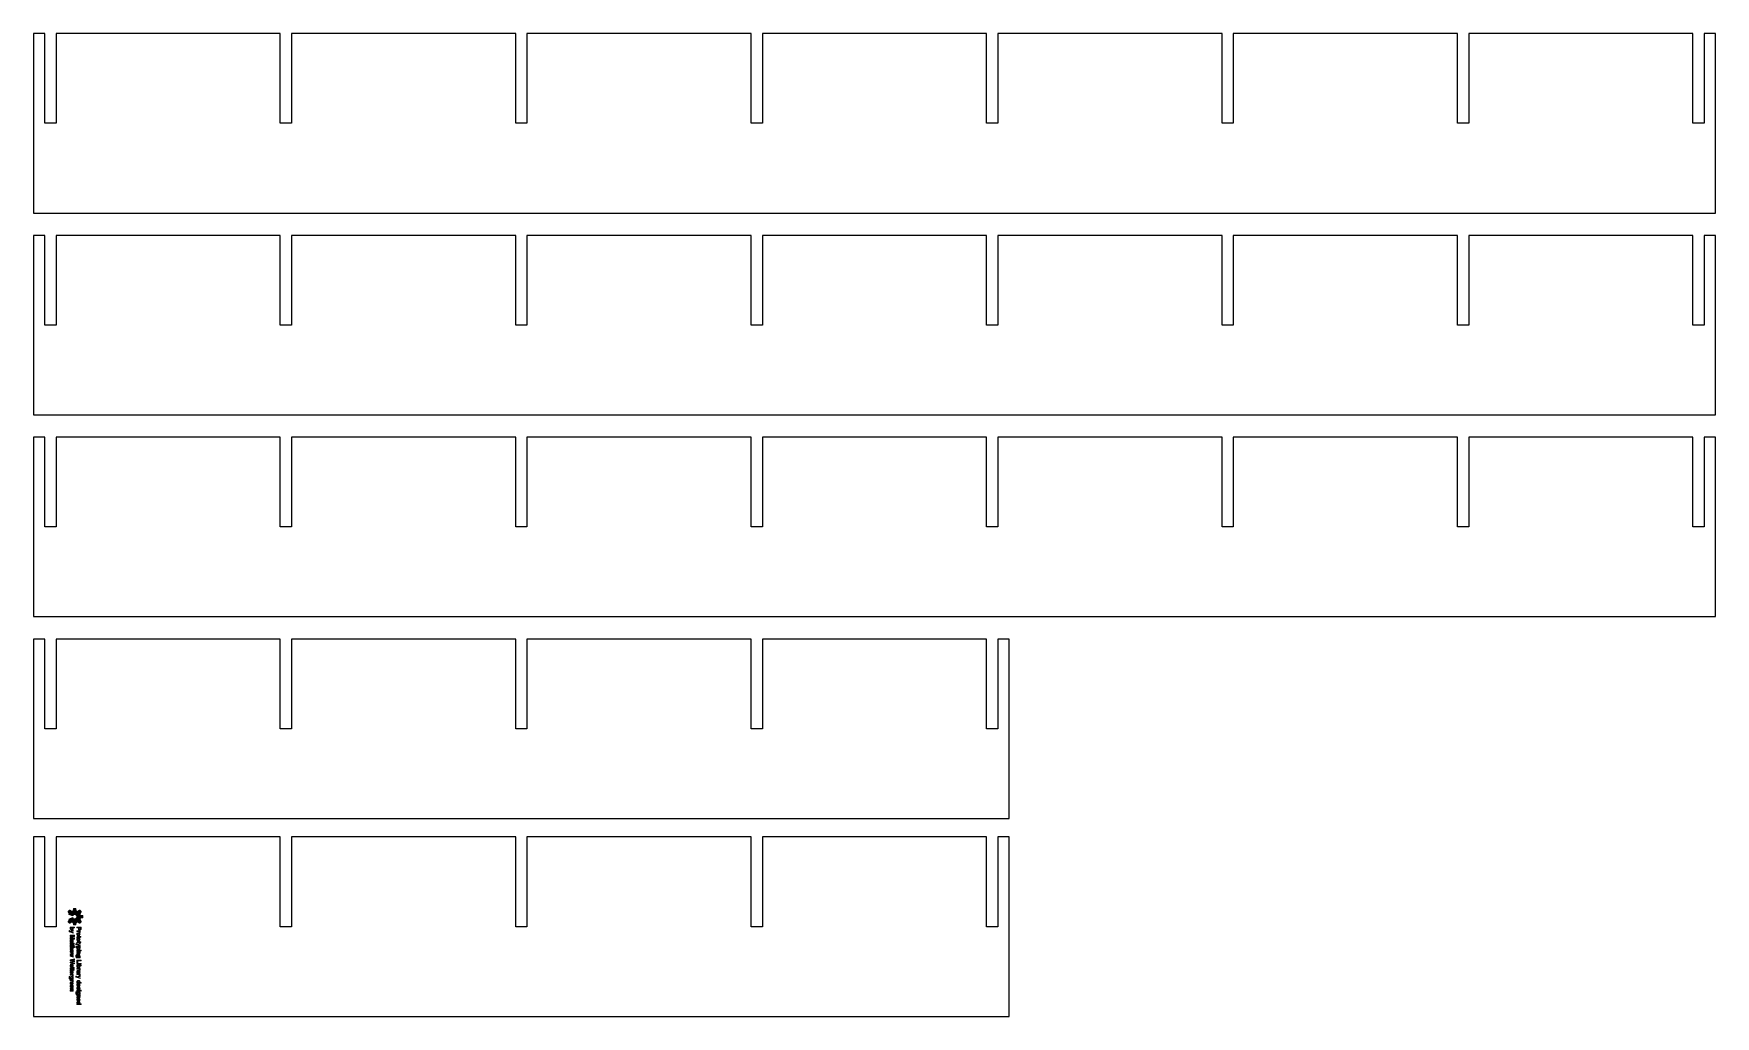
# Model space of a CAD drawing. Header units: inches. Extents: x 0.5 to 38, y -22.4 to -0.5.
import ezdxf

# ---------------------------------------------------------------- set-up
doc = ezdxf.new("R2010")
doc.units = ezdxf.units.IN
doc.header["$MEASUREMENT"] = 0
doc.layers.add('Layer 3', color=7, linetype='Continuous')

# ---------------------------------------------------------------- blocks, each defined once
blk = doc.blocks.new('block 4')
at = {"layer": 'Layer 3', "true_color": 0xed1f24}
h = blk.add_hatch(color=240, dxfattribs=at)
h.dxf.hatch_style = 2
edge = h.paths.add_edge_path()
edge.add_spline(control_points=[(1.44, -20.373), (1.44, -20.373), (1.448, -20.328), (1.448, -20.328), (1.448, -20.327), (1.45, -20.326), (1.451, -20.326), (1.451, -20.326), (1.483, -20.312), (1.483, -20.312), (1.484, -20.311), (1.485, -20.311), (1.486, -20.312), (1.486, -20.312), (1.524, -20.338), (1.524, -20.338), (1.525, -20.339), (1.527, -20.339), (1.527, -20.338), (1.527, -20.338), (1.56, -20.305), (1.56, -20.305), (1.561, -20.304), (1.561, -20.303), (1.56, -20.302), (1.56, -20.302), (1.534, -20.263), (1.534, -20.263), (1.533, -20.262), (1.533, -20.261), (1.533, -20.26), (1.533, -20.26), (1.546, -20.229), (1.546, -20.229), (1.547, -20.228), (1.548, -20.227), (1.549, -20.226), (1.549, -20.226), (1.595, -20.218), (1.595, -20.218), (1.596, -20.218), (1.597, -20.216), (1.597, -20.215), (1.597, -20.215), (1.597, -20.169), (1.597, -20.169), (1.597, -20.168), (1.596, -20.167), (1.595, -20.167), (1.595, -20.167), (1.549, -20.158), (1.549, -20.158), (1.548, -20.158), (1.547, -20.157), (1.546, -20.156), (1.546, -20.156), (1.533, -20.125), (1.533, -20.125), (1.533, -20.124), (1.533, -20.122), (1.534, -20.121), (1.534, -20.121), (1.56, -20.082), (1.56, -20.082), (1.561, -20.081), (1.561, -20.08), (1.56, -20.079), (1.56, -20.079), (1.527, -20.047), (1.527, -20.047), (1.527, -20.046), (1.525, -20.046), (1.524, -20.046), (1.524, -20.046), (1.486, -20.072), (1.486, -20.072), (1.485, -20.073), (1.484, -20.073), (1.483, -20.073), (1.483, -20.073), (1.451, -20.059), (1.451, -20.059), (1.45, -20.059), (1.448, -20.057), (1.448, -20.056), (1.448, -20.056), (1.44, -20.011), (1.44, -20.011), (1.44, -20.01), (1.439, -20.009), (1.438, -20.009), (1.438, -20.009), (1.391, -20.009), (1.391, -20.009), (1.39, -20.009), (1.389, -20.01), (1.389, -20.011), (1.389, -20.011), (1.381, -20.055), (1.381, -20.055), (1.381, -20.056), (1.38, -20.057), (1.378, -20.058), (1.378, -20.058), (1.344, -20.071), (1.344, -20.071), (1.343, -20.072), (1.342, -20.072), (1.341, -20.071), (1.341, -20.071), (1.305, -20.046), (1.305, -20.046), (1.304, -20.046), (1.302, -20.046), (1.302, -20.047), (1.302, -20.047), (1.269, -20.079), (1.269, -20.079), (1.268, -20.08), (1.268, -20.081), (1.269, -20.082), (1.269, -20.082), (1.293, -20.118), (1.293, -20.118), (1.294, -20.119), (1.294, -20.12), (1.293, -20.121), (1.293, -20.121), (1.285, -20.137), (1.285, -20.137), (1.284, -20.138), (1.285, -20.139), (1.286, -20.14), (1.286, -20.14), (1.364, -20.172), (1.364, -20.172), (1.365, -20.172), (1.366, -20.172), (1.367, -20.171), (1.367, -20.171), (1.369, -20.167), (1.369, -20.167), (1.37, -20.166), (1.37, -20.165), (1.371, -20.165), (1.38, -20.151), (1.396, -20.141), (1.414, -20.141), (1.442, -20.141), (1.465, -20.164), (1.465, -20.192), (1.465, -20.22), (1.442, -20.243), (1.414, -20.243), (1.396, -20.243), (1.38, -20.234), (1.371, -20.22), (1.37, -20.219), (1.37, -20.218), (1.369, -20.217), (1.369, -20.217), (1.367, -20.213), (1.367, -20.213), (1.366, -20.212), (1.365, -20.212), (1.364, -20.212), (1.364, -20.212), (1.286, -20.245), (1.286, -20.245), (1.285, -20.245), (1.284, -20.246), (1.285, -20.247), (1.285, -20.247), (1.293, -20.263), (1.293, -20.263), (1.294, -20.264), (1.294, -20.266), (1.293, -20.266), (1.293, -20.266), (1.269, -20.302), (1.269, -20.302), (1.268, -20.303), (1.268, -20.304), (1.269, -20.305), (1.269, -20.305), (1.302, -20.338), (1.302, -20.338), (1.302, -20.339), (1.304, -20.339), (1.305, -20.338), (1.305, -20.338), (1.341, -20.313), (1.341, -20.313), (1.342, -20.313), (1.343, -20.312), (1.344, -20.313), (1.344, -20.313), (1.378, -20.327), (1.378, -20.327), (1.38, -20.327), (1.381, -20.328), (1.381, -20.329), (1.381, -20.329), (1.389, -20.373), (1.389, -20.373), (1.389, -20.374), (1.39, -20.375), (1.391, -20.375), (1.391, -20.375), (1.438, -20.375), (1.438, -20.375), (1.439, -20.375), (1.44, -20.374), (1.44, -20.373)], knot_values=[0, 0, 0, 0, 0.013889, 0.013889, 0.013889, 0.027778, 0.027778, 0.027778, 0.041667, 0.041667, 0.041667, 0.055556, 0.055556, 0.055556, 0.069444, 0.069444, 0.069444, 0.083333, 0.083333, 0.083333, 0.097222, 0.097222, 0.097222, 0.111111, 0.111111, 0.111111, 0.125, 0.125, 0.125, 0.138889, 0.138889, 0.138889, 0.152778, 0.152778, 0.152778, 0.166667, 0.166667, 0.166667, 0.180556, 0.180556, 0.180556, 0.194444, 0.194444, 0.194444, 0.208333, 0.208333, 0.208333, 0.222222, 0.222222, 0.222222, 0.236111, 0.236111, 0.236111, 0.25, 0.25, 0.25, 0.263889, 0.263889, 0.263889, 0.277778, 0.277778, 0.277778, 0.291667, 0.291667, 0.291667, 0.305556, 0.305556, 0.305556, 0.319444, 0.319444, 0.319444, 0.333333, 0.333333, 0.333333, 0.347222, 0.347222, 0.347222, 0.361111, 0.361111, 0.361111, 0.375, 0.375, 0.375, 0.388889, 0.388889, 0.388889, 0.402778, 0.402778, 0.402778, 0.416667, 0.416667, 0.416667, 0.430556, 0.430556, 0.430556, 0.444444, 0.444444, 0.444444, 0.458333, 0.458333, 0.458333, 0.472222, 0.472222, 0.472222, 0.486111, 0.486111, 0.486111, 0.5, 0.5, 0.5, 0.513889, 0.513889, 0.513889, 0.527778, 0.527778, 0.527778, 0.541667, 0.541667, 0.541667, 0.555556, 0.555556, 0.555556, 0.569444, 0.569444, 0.569444, 0.583333, 0.583333, 0.583333, 0.597222, 0.597222, 0.597222, 0.611111, 0.611111, 0.611111, 0.625, 0.625, 0.625, 0.638889, 0.638889, 0.638889, 0.652778, 0.652778, 0.652778, 0.666667, 0.666667, 0.666667, 0.680556, 0.680556, 0.680556, 0.694444, 0.694444, 0.694444, 0.708333, 0.708333, 0.708333, 0.722222, 0.722222, 0.722222, 0.736111, 0.736111, 0.736111, 0.75, 0.75, 0.75, 0.763889, 0.763889, 0.763889, 0.777778, 0.777778, 0.777778, 0.791667, 0.791667, 0.791667, 0.805556, 0.805556, 0.805556, 0.819444, 0.819444, 0.819444, 0.833333, 0.833333, 0.833333, 0.847222, 0.847222, 0.847222, 0.861111, 0.861111, 0.861111, 0.875, 0.875, 0.875, 0.888889, 0.888889, 0.888889, 0.902778, 0.902778, 0.902778, 0.916667, 0.916667, 0.916667, 0.930556, 0.930556, 0.930556, 0.944444, 0.944444, 0.944444, 0.958333, 0.958333, 0.958333, 0.972222, 0.972222, 0.972222, 0.986111, 0.986111, 0.986111, 0.986111], degree=3, periodic=0)
edge.add_line((1.44, -20.373), (1.44, -20.373))
at = {"layer": 'Layer 3', "lineweight": 0}
blk.add_open_spline([(1.44, -20.373), (1.44, -20.373), (1.448, -20.328), (1.448, -20.328), (1.448, -20.327), (1.45, -20.326), (1.451, -20.326), (1.451, -20.326), (1.483, -20.312), (1.483, -20.312), (1.484, -20.311), (1.485, -20.311), (1.486, -20.312), (1.486, -20.312), (1.524, -20.338), (1.524, -20.338), (1.525, -20.339), (1.527, -20.339), (1.527, -20.338), (1.527, -20.338), (1.56, -20.305), (1.56, -20.305), (1.561, -20.304), (1.561, -20.303), (1.56, -20.302), (1.56, -20.302), (1.534, -20.263), (1.534, -20.263), (1.533, -20.262), (1.533, -20.261), (1.533, -20.26), (1.533, -20.26), (1.546, -20.229), (1.546, -20.229), (1.547, -20.228), (1.548, -20.227), (1.549, -20.226), (1.549, -20.226), (1.595, -20.218), (1.595, -20.218), (1.596, -20.218), (1.597, -20.216), (1.597, -20.215), (1.597, -20.215), (1.597, -20.169), (1.597, -20.169), (1.597, -20.168), (1.596, -20.167), (1.595, -20.167), (1.595, -20.167), (1.549, -20.158), (1.549, -20.158), (1.548, -20.158), (1.547, -20.157), (1.546, -20.156), (1.546, -20.156), (1.533, -20.125), (1.533, -20.125), (1.533, -20.124), (1.533, -20.122), (1.534, -20.121), (1.534, -20.121), (1.56, -20.082), (1.56, -20.082), (1.561, -20.081), (1.561, -20.08), (1.56, -20.079), (1.56, -20.079), (1.527, -20.047), (1.527, -20.047), (1.527, -20.046), (1.525, -20.046), (1.524, -20.046), (1.524, -20.046), (1.486, -20.072), (1.486, -20.072), (1.485, -20.073), (1.484, -20.073), (1.483, -20.073), (1.483, -20.073), (1.451, -20.059), (1.451, -20.059), (1.45, -20.059), (1.448, -20.057), (1.448, -20.056), (1.448, -20.056), (1.44, -20.011), (1.44, -20.011), (1.44, -20.01), (1.439, -20.009), (1.438, -20.009), (1.438, -20.009), (1.391, -20.009), (1.391, -20.009), (1.39, -20.009), (1.389, -20.01), (1.389, -20.011), (1.389, -20.011), (1.381, -20.055), (1.381, -20.055), (1.381, -20.056), (1.38, -20.057), (1.378, -20.058), (1.378, -20.058), (1.344, -20.071), (1.344, -20.071), (1.343, -20.072), (1.342, -20.072), (1.341, -20.071), (1.341, -20.071), (1.305, -20.046), (1.305, -20.046), (1.304, -20.046), (1.302, -20.046), (1.302, -20.047), (1.302, -20.047), (1.269, -20.079), (1.269, -20.079), (1.268, -20.08), (1.268, -20.081), (1.269, -20.082), (1.269, -20.082), (1.293, -20.118), (1.293, -20.118), (1.294, -20.119), (1.294, -20.12), (1.293, -20.121), (1.293, -20.121), (1.285, -20.137), (1.285, -20.137), (1.284, -20.138), (1.285, -20.139), (1.286, -20.14), (1.286, -20.14), (1.364, -20.172), (1.364, -20.172), (1.365, -20.172), (1.366, -20.172), (1.367, -20.171), (1.367, -20.171), (1.369, -20.167), (1.369, -20.167), (1.37, -20.166), (1.37, -20.165), (1.371, -20.165), (1.38, -20.151), (1.396, -20.141), (1.414, -20.141), (1.442, -20.141), (1.465, -20.164), (1.465, -20.192), (1.465, -20.22), (1.442, -20.243), (1.414, -20.243), (1.396, -20.243), (1.38, -20.234), (1.371, -20.22), (1.37, -20.219), (1.37, -20.218), (1.369, -20.217), (1.369, -20.217), (1.367, -20.213), (1.367, -20.213), (1.366, -20.212), (1.365, -20.212), (1.364, -20.212), (1.364, -20.212), (1.286, -20.245), (1.286, -20.245), (1.285, -20.245), (1.284, -20.246), (1.285, -20.247), (1.285, -20.247), (1.293, -20.263), (1.293, -20.263), (1.294, -20.264), (1.294, -20.266), (1.293, -20.266), (1.293, -20.266), (1.269, -20.302), (1.269, -20.302), (1.268, -20.303), (1.268, -20.304), (1.269, -20.305), (1.269, -20.305), (1.302, -20.338), (1.302, -20.338), (1.302, -20.339), (1.304, -20.339), (1.305, -20.338), (1.305, -20.338), (1.341, -20.313), (1.341, -20.313), (1.342, -20.313), (1.343, -20.312), (1.344, -20.313), (1.344, -20.313), (1.378, -20.327), (1.378, -20.327), (1.38, -20.327), (1.381, -20.328), (1.381, -20.329), (1.381, -20.329), (1.389, -20.373), (1.389, -20.373), (1.389, -20.374), (1.39, -20.375), (1.391, -20.375), (1.391, -20.375), (1.438, -20.375), (1.438, -20.375), (1.439, -20.375), (1.44, -20.374), (1.44, -20.373)], degree=3, knots=[0, 0, 0, 0, 1, 1, 1, 2, 2, 2, 3, 3, 3, 4, 4, 4, 5, 5, 5, 6, 6, 6, 7, 7, 7, 8, 8, 8, 9, 9, 9, 10, 10, 10, 11, 11, 11, 12, 12, 12, 13, 13, 13, 14, 14, 14, 15, 15, 15, 16, 16, 16, 17, 17, 17, 18, 18, 18, 19, 19, 19, 20, 20, 20, 21, 21, 21, 22, 22, 22, 23, 23, 23, 24, 24, 24, 25, 25, 25, 26, 26, 26, 27, 27, 27, 28, 28, 28, 29, 29, 29, 30, 30, 30, 31, 31, 31, 32, 32, 32, 33, 33, 33, 34, 34, 34, 35, 35, 35, 36, 36, 36, 37, 37, 37, 38, 38, 38, 39, 39, 39, 40, 40, 40, 41, 41, 41, 42, 42, 42, 43, 43, 43, 44, 44, 44, 45, 45, 45, 46, 46, 46, 47, 47, 47, 48, 48, 48, 49, 49, 49, 50, 50, 50, 51, 51, 51, 52, 52, 52, 53, 53, 53, 54, 54, 54, 55, 55, 55, 56, 56, 56, 57, 57, 57, 58, 58, 58, 59, 59, 59, 60, 60, 60, 61, 61, 61, 62, 62, 62, 63, 63, 63, 64, 64, 64, 65, 65, 65, 66, 66, 66, 67, 67, 67, 68, 68, 68, 69, 69, 69, 70, 70, 70, 71, 71, 71, 71], dxfattribs=at)
blk = doc.blocks.new('block 6')
at = {"layer": 'Layer 3', "true_color": 0xed1f24}
h = blk.add_hatch(color=240, dxfattribs=at)
h.dxf.hatch_style = 2
edge = h.paths.add_edge_path()
edge.add_spline(control_points=[(1.384, -20.559), (1.384, -20.559), (1.301, -20.53), (1.301, -20.53), (1.294, -20.527), (1.29, -20.522), (1.29, -20.513), (1.29, -20.513), (1.289, -20.502), (1.289, -20.502), (1.289, -20.502), (1.303, -20.502), (1.303, -20.502), (1.303, -20.502), (1.303, -20.505), (1.303, -20.505), (1.303, -20.513), (1.307, -20.517), (1.314, -20.517), (1.314, -20.517), (1.384, -20.493), (1.384, -20.493), (1.384, -20.493), (1.384, -20.512), (1.384, -20.512), (1.384, -20.512), (1.335, -20.527), (1.335, -20.527), (1.335, -20.527), (1.384, -20.541), (1.384, -20.541), (1.384, -20.541), (1.384, -20.559), (1.384, -20.559)], knot_values=[0, 0, 0, 0, 1, 1, 1, 2, 2, 2, 3, 3, 3, 4, 4, 4, 5, 5, 5, 6, 6, 6, 7, 7, 7, 8, 8, 8, 9, 9, 9, 10, 10, 10, 11, 11, 11, 11], degree=3, periodic=1)
h = blk.add_hatch(color=240, dxfattribs=at)
h.dxf.hatch_style = 2
edge = h.paths.add_edge_path()
edge.add_spline(control_points=[(1.35, -20.487), (1.342, -20.487), (1.334, -20.485), (1.327, -20.481), (1.318, -20.476), (1.314, -20.469), (1.314, -20.461), (1.314, -20.456), (1.314, -20.452), (1.316, -20.448), (1.317, -20.445), (1.32, -20.443), (1.323, -20.44), (1.323, -20.44), (1.316, -20.44), (1.316, -20.44), (1.316, -20.44), (1.316, -20.422), (1.316, -20.422), (1.316, -20.422), (1.408, -20.422), (1.408, -20.422), (1.408, -20.422), (1.408, -20.44), (1.408, -20.44), (1.408, -20.44), (1.375, -20.44), (1.375, -20.44), (1.382, -20.443), (1.385, -20.449), (1.385, -20.458), (1.385, -20.467), (1.382, -20.474), (1.376, -20.479), (1.369, -20.484), (1.361, -20.487), (1.35, -20.487)], knot_values=[0, 0, 0, 0, 1, 1, 1, 2, 2, 2, 3, 3, 3, 4, 4, 4, 5, 5, 5, 6, 6, 6, 7, 7, 7, 8, 8, 8, 9, 9, 9, 10, 10, 10, 11, 11, 11, 12, 12, 12, 12], degree=3, periodic=1)
edge = h.paths.add_edge_path()
edge.add_spline(control_points=[(1.349, -20.469), (1.355, -20.469), (1.361, -20.468), (1.364, -20.465), (1.368, -20.462), (1.37, -20.458), (1.37, -20.454), (1.37, -20.45), (1.368, -20.447), (1.364, -20.444), (1.36, -20.441), (1.355, -20.44), (1.349, -20.44), (1.343, -20.44), (1.338, -20.441), (1.334, -20.444), (1.33, -20.447), (1.328, -20.45), (1.328, -20.455), (1.328, -20.459), (1.33, -20.462), (1.334, -20.465), (1.338, -20.468), (1.343, -20.469), (1.349, -20.469)], knot_values=[0, 0, 0, 0, 1, 1, 1, 2, 2, 2, 3, 3, 3, 4, 4, 4, 5, 5, 5, 6, 6, 6, 7, 7, 7, 8, 8, 8, 8], degree=3, periodic=1)
h = blk.add_hatch(color=240, dxfattribs=at)
h.dxf.hatch_style = 2
h.paths.add_polyline_path([(1.316, -20.693), (1.316, -20.674), (1.39, -20.674), (1.316, -20.658), (1.316, -20.639), (1.39, -20.623), (1.316, -20.623), (1.316, -20.604), (1.408, -20.604), (1.408, -20.631), (1.338, -20.648), (1.408, -20.665), (1.408, -20.693)])
h = blk.add_hatch(color=240, dxfattribs=at)
h.dxf.hatch_style = 2
edge = h.paths.add_edge_path()
edge.add_spline(control_points=[(1.499, -20.618), (1.488, -20.618), (1.479, -20.615), (1.473, -20.609), (1.467, -20.603), (1.464, -20.595), (1.464, -20.584), (1.464, -20.574), (1.467, -20.566), (1.473, -20.56), (1.48, -20.554), (1.489, -20.551), (1.5, -20.551), (1.511, -20.551), (1.52, -20.554), (1.526, -20.56), (1.532, -20.566), (1.535, -20.574), (1.535, -20.585), (1.535, -20.595), (1.532, -20.603), (1.526, -20.609), (1.519, -20.615), (1.511, -20.618), (1.499, -20.618)], knot_values=[0, 0, 0, 0, 1, 1, 1, 2, 2, 2, 3, 3, 3, 4, 4, 4, 5, 5, 5, 6, 6, 6, 7, 7, 7, 8, 8, 8, 8], degree=3, periodic=1)
edge = h.paths.add_edge_path()
edge.add_spline(control_points=[(1.499, -20.601), (1.506, -20.601), (1.511, -20.599), (1.515, -20.596), (1.518, -20.593), (1.52, -20.589), (1.52, -20.585), (1.52, -20.58), (1.518, -20.576), (1.514, -20.573), (1.51, -20.571), (1.505, -20.569), (1.498, -20.569), (1.493, -20.569), (1.488, -20.571), (1.484, -20.574), (1.481, -20.577), (1.479, -20.581), (1.479, -20.585), (1.479, -20.59), (1.481, -20.593), (1.484, -20.596), (1.488, -20.599), (1.493, -20.601), (1.499, -20.601)], knot_values=[0, 0, 0, 0, 1, 1, 1, 2, 2, 2, 3, 3, 3, 4, 4, 4, 5, 5, 5, 6, 6, 6, 7, 7, 7, 8, 8, 8, 8], degree=3, periodic=1)
h = blk.add_hatch(color=240, dxfattribs=at)
h.dxf.hatch_style = 2
edge = h.paths.add_edge_path()
edge.add_spline(control_points=[(1.528, -20.494), (1.52, -20.494), (1.513, -20.492), (1.507, -20.487), (1.502, -20.482), (1.499, -20.476), (1.499, -20.469), (1.499, -20.469), (1.499, -20.443), (1.499, -20.443), (1.499, -20.443), (1.466, -20.443), (1.466, -20.443), (1.466, -20.443), (1.466, -20.424), (1.466, -20.424), (1.466, -20.424), (1.558, -20.424), (1.558, -20.424), (1.558, -20.424), (1.558, -20.467), (1.558, -20.467), (1.558, -20.476), (1.555, -20.483), (1.55, -20.487), (1.545, -20.492), (1.538, -20.494), (1.528, -20.494)], knot_values=[0, 0, 0, 0, 1, 1, 1, 2, 2, 2, 3, 3, 3, 4, 4, 4, 5, 5, 5, 6, 6, 6, 7, 7, 7, 8, 8, 8, 9, 9, 9, 9], degree=3, periodic=1)
edge = h.paths.add_edge_path()
edge.add_spline(control_points=[(1.53, -20.476), (1.533, -20.476), (1.536, -20.475), (1.539, -20.473), (1.541, -20.471), (1.542, -20.468), (1.542, -20.465), (1.542, -20.465), (1.542, -20.443), (1.542, -20.443), (1.542, -20.443), (1.515, -20.443), (1.515, -20.443), (1.515, -20.443), (1.515, -20.465), (1.515, -20.465), (1.515, -20.468), (1.516, -20.471), (1.519, -20.473), (1.522, -20.475), (1.526, -20.476), (1.53, -20.476)], knot_values=[0, 0, 0, 0, 1, 1, 1, 2, 2, 2, 3, 3, 3, 4, 4, 4, 5, 5, 5, 6, 6, 6, 7, 7, 7, 7], degree=3, periodic=1)
h = blk.add_hatch(color=240, dxfattribs=at)
h.dxf.hatch_style = 2
edge = h.paths.add_edge_path()
edge.add_spline(control_points=[(1.518, -20.545), (1.518, -20.542), (1.518, -20.54), (1.518, -20.539), (1.518, -20.534), (1.517, -20.531), (1.514, -20.528), (1.511, -20.525), (1.508, -20.524), (1.504, -20.524), (1.504, -20.524), (1.466, -20.524), (1.466, -20.524), (1.466, -20.524), (1.466, -20.506), (1.466, -20.506), (1.466, -20.506), (1.534, -20.506), (1.534, -20.506), (1.534, -20.506), (1.534, -20.524), (1.534, -20.524), (1.534, -20.524), (1.521, -20.524), (1.521, -20.524), (1.525, -20.525), (1.528, -20.527), (1.531, -20.531), (1.534, -20.535), (1.535, -20.539), (1.535, -20.542), (1.535, -20.543), (1.535, -20.544), (1.535, -20.545), (1.535, -20.545), (1.518, -20.545), (1.518, -20.545)], knot_values=[0, 0, 0, 0, 1, 1, 1, 2, 2, 2, 3, 3, 3, 4, 4, 4, 5, 5, 5, 6, 6, 6, 7, 7, 7, 8, 8, 8, 9, 9, 9, 10, 10, 10, 11, 11, 11, 12, 12, 12, 12], degree=3, periodic=1)
h = blk.add_hatch(color=240, dxfattribs=at)
h.dxf.hatch_style = 2
edge = h.paths.add_edge_path()
edge.add_spline(control_points=[(1.316, -20.765), (1.316, -20.765), (1.316, -20.747), (1.316, -20.747), (1.318, -20.746), (1.32, -20.745), (1.323, -20.745), (1.317, -20.738), (1.313, -20.731), (1.313, -20.723), (1.313, -20.717), (1.315, -20.712), (1.319, -20.708), (1.323, -20.705), (1.328, -20.703), (1.334, -20.703), (1.34, -20.703), (1.345, -20.705), (1.348, -20.708), (1.352, -20.711), (1.355, -20.716), (1.356, -20.721), (1.356, -20.724), (1.356, -20.728), (1.357, -20.734), (1.358, -20.738), (1.359, -20.741), (1.36, -20.742), (1.361, -20.744), (1.363, -20.745), (1.366, -20.745), (1.37, -20.745), (1.373, -20.742), (1.373, -20.734), (1.373, -20.726), (1.369, -20.722), (1.362, -20.722), (1.362, -20.722), (1.362, -20.705), (1.362, -20.705), (1.37, -20.706), (1.376, -20.708), (1.38, -20.712), (1.383, -20.717), (1.385, -20.724), (1.385, -20.733), (1.385, -20.752), (1.378, -20.761), (1.364, -20.761), (1.364, -20.761), (1.326, -20.761), (1.326, -20.761), (1.323, -20.761), (1.321, -20.763), (1.319, -20.765), (1.319, -20.765), (1.316, -20.765), (1.316, -20.765)], knot_values=[0, 0, 0, 0, 1, 1, 1, 2, 2, 2, 3, 3, 3, 4, 4, 4, 5, 5, 5, 6, 6, 6, 7, 7, 7, 8, 8, 8, 9, 9, 9, 10, 10, 10, 11, 11, 11, 12, 12, 12, 13, 13, 13, 14, 14, 14, 15, 15, 15, 16, 16, 16, 17, 17, 17, 18, 18, 18, 19, 19, 19, 19], degree=3, periodic=1)
edge = h.paths.add_edge_path()
edge.add_spline(control_points=[(1.346, -20.745), (1.346, -20.745), (1.349, -20.745), (1.349, -20.745), (1.347, -20.742), (1.346, -20.74), (1.346, -20.737), (1.345, -20.731), (1.344, -20.727), (1.343, -20.725), (1.342, -20.722), (1.339, -20.721), (1.336, -20.721), (1.331, -20.721), (1.328, -20.724), (1.328, -20.73), (1.328, -20.74), (1.334, -20.745), (1.346, -20.745)], knot_values=[0, 0, 0, 0, 1, 1, 1, 2, 2, 2, 3, 3, 3, 4, 4, 4, 5, 5, 5, 6, 6, 6, 6], degree=3, periodic=1)
h = blk.add_hatch(color=240, dxfattribs=at)
h.dxf.hatch_style = 2
edge = h.paths.add_edge_path()
edge.add_spline(control_points=[(1.315, -20.807), (1.314, -20.803), (1.314, -20.799), (1.314, -20.796), (1.314, -20.791), (1.315, -20.788), (1.318, -20.784), (1.32, -20.781), (1.324, -20.78), (1.327, -20.78), (1.327, -20.78), (1.371, -20.78), (1.371, -20.78), (1.371, -20.78), (1.371, -20.771), (1.371, -20.771), (1.371, -20.771), (1.383, -20.771), (1.383, -20.771), (1.383, -20.771), (1.383, -20.78), (1.383, -20.78), (1.383, -20.78), (1.401, -20.78), (1.401, -20.78), (1.401, -20.78), (1.401, -20.797), (1.401, -20.797), (1.401, -20.797), (1.383, -20.797), (1.383, -20.797), (1.383, -20.797), (1.383, -20.807), (1.383, -20.807), (1.383, -20.807), (1.371, -20.807), (1.371, -20.807), (1.371, -20.807), (1.371, -20.797), (1.371, -20.797), (1.371, -20.797), (1.331, -20.797), (1.331, -20.797), (1.328, -20.797), (1.327, -20.799), (1.327, -20.803), (1.327, -20.804), (1.327, -20.805), (1.327, -20.807), (1.327, -20.807), (1.315, -20.807), (1.315, -20.807)], knot_values=[0, 0, 0, 0, 1, 1, 1, 2, 2, 2, 3, 3, 3, 4, 4, 4, 5, 5, 5, 6, 6, 6, 7, 7, 7, 8, 8, 8, 9, 9, 9, 10, 10, 10, 11, 11, 11, 12, 12, 12, 13, 13, 13, 14, 14, 14, 15, 15, 15, 16, 16, 16, 17, 17, 17, 17], degree=3, periodic=1)
h = blk.add_hatch(color=240, dxfattribs=at)
h.dxf.hatch_style = 2
edge = h.paths.add_edge_path()
edge.add_spline(control_points=[(1.315, -20.849), (1.314, -20.844), (1.314, -20.841), (1.314, -20.837), (1.314, -20.833), (1.315, -20.829), (1.318, -20.826), (1.32, -20.823), (1.324, -20.821), (1.327, -20.821), (1.327, -20.821), (1.371, -20.821), (1.371, -20.821), (1.371, -20.821), (1.371, -20.813), (1.371, -20.813), (1.371, -20.813), (1.383, -20.813), (1.383, -20.813), (1.383, -20.813), (1.383, -20.821), (1.383, -20.821), (1.383, -20.821), (1.401, -20.821), (1.401, -20.821), (1.401, -20.821), (1.401, -20.839), (1.401, -20.839), (1.401, -20.839), (1.383, -20.839), (1.383, -20.839), (1.383, -20.839), (1.383, -20.849), (1.383, -20.849), (1.383, -20.849), (1.371, -20.849), (1.371, -20.849), (1.371, -20.849), (1.371, -20.839), (1.371, -20.839), (1.371, -20.839), (1.331, -20.839), (1.331, -20.839), (1.328, -20.839), (1.327, -20.841), (1.327, -20.845), (1.327, -20.846), (1.327, -20.847), (1.327, -20.849), (1.327, -20.849), (1.315, -20.849), (1.315, -20.849)], knot_values=[0, 0, 0, 0, 1, 1, 1, 2, 2, 2, 3, 3, 3, 4, 4, 4, 5, 5, 5, 6, 6, 6, 7, 7, 7, 8, 8, 8, 9, 9, 9, 10, 10, 10, 11, 11, 11, 12, 12, 12, 13, 13, 13, 14, 14, 14, 15, 15, 15, 16, 16, 16, 17, 17, 17, 17], degree=3, periodic=1)
h = blk.add_hatch(color=240, dxfattribs=at)
h.dxf.hatch_style = 2
edge = h.paths.add_edge_path()
edge.add_spline(control_points=[(1.35, -20.995), (1.348, -20.995), (1.346, -20.995), (1.345, -20.994), (1.345, -20.994), (1.345, -20.949), (1.345, -20.949), (1.344, -20.949), (1.344, -20.949), (1.342, -20.949), (1.338, -20.949), (1.334, -20.951), (1.332, -20.953), (1.329, -20.956), (1.328, -20.96), (1.328, -20.964), (1.328, -20.967), (1.329, -20.969), (1.33, -20.972), (1.332, -20.974), (1.334, -20.976), (1.336, -20.976), (1.336, -20.976), (1.336, -20.994), (1.336, -20.994), (1.329, -20.992), (1.324, -20.987), (1.32, -20.982), (1.316, -20.976), (1.314, -20.969), (1.314, -20.962), (1.314, -20.954), (1.316, -20.947), (1.321, -20.942), (1.327, -20.935), (1.336, -20.932), (1.347, -20.932), (1.36, -20.932), (1.369, -20.934), (1.376, -20.94), (1.382, -20.945), (1.385, -20.952), (1.385, -20.962), (1.385, -20.972), (1.382, -20.98), (1.376, -20.986), (1.369, -20.992), (1.361, -20.995), (1.35, -20.995)], knot_values=[0, 0, 0, 0, 1, 1, 1, 2, 2, 2, 3, 3, 3, 4, 4, 4, 5, 5, 5, 6, 6, 6, 7, 7, 7, 8, 8, 8, 9, 9, 9, 10, 10, 10, 11, 11, 11, 12, 12, 12, 13, 13, 13, 14, 14, 14, 15, 15, 15, 16, 16, 16, 16], degree=3, periodic=1)
edge = h.paths.add_edge_path()
edge.add_spline(control_points=[(1.357, -20.976), (1.366, -20.976), (1.371, -20.971), (1.371, -20.963), (1.371, -20.955), (1.366, -20.95), (1.357, -20.949), (1.357, -20.949), (1.357, -20.976), (1.357, -20.976)], knot_values=[0, 0, 0, 0, 1, 1, 1, 2, 2, 2, 3, 3, 3, 3], degree=3, periodic=1)
h = blk.add_hatch(color=240, dxfattribs=at)
h.dxf.hatch_style = 2
edge = h.paths.add_edge_path()
edge.add_spline(control_points=[(1.316, -20.921), (1.316, -20.921), (1.316, -20.903), (1.316, -20.903), (1.316, -20.903), (1.36, -20.903), (1.36, -20.903), (1.363, -20.903), (1.365, -20.902), (1.367, -20.9), (1.369, -20.898), (1.37, -20.896), (1.37, -20.893), (1.37, -20.889), (1.369, -20.885), (1.366, -20.883), (1.363, -20.88), (1.36, -20.879), (1.356, -20.879), (1.356, -20.879), (1.316, -20.879), (1.316, -20.879), (1.316, -20.879), (1.316, -20.86), (1.316, -20.86), (1.316, -20.86), (1.408, -20.86), (1.408, -20.86), (1.408, -20.86), (1.408, -20.878), (1.408, -20.878), (1.408, -20.878), (1.376, -20.878), (1.376, -20.878), (1.382, -20.883), (1.385, -20.89), (1.385, -20.899), (1.385, -20.905), (1.384, -20.91), (1.38, -20.914), (1.377, -20.919), (1.372, -20.921), (1.367, -20.921), (1.367, -20.921), (1.316, -20.921), (1.316, -20.921)], knot_values=[0, 0, 0, 0, 1, 1, 1, 2, 2, 2, 3, 3, 3, 4, 4, 4, 5, 5, 5, 6, 6, 6, 7, 7, 7, 8, 8, 8, 9, 9, 9, 10, 10, 10, 11, 11, 11, 12, 12, 12, 13, 13, 13, 14, 14, 14, 15, 15, 15, 15], degree=3, periodic=1)
h = blk.add_hatch(color=240, dxfattribs=at)
h.dxf.hatch_style = 2
h.paths.add_polyline_path([(1.384, -21.094), (1.316, -21.075), (1.316, -21.057), (1.364, -21.047), (1.316, -21.036), (1.316, -21.018), (1.384, -20.999), (1.384, -21.017), (1.337, -21.028), (1.384, -21.038), (1.384, -21.056), (1.337, -21.066), (1.384, -21.076)])
h = blk.add_hatch(color=240, dxfattribs=at)
h.dxf.hatch_style = 2
edge = h.paths.add_edge_path()
edge.add_spline(control_points=[(1.534, -20.85), (1.534, -20.85), (1.451, -20.821), (1.451, -20.821), (1.444, -20.819), (1.44, -20.813), (1.44, -20.805), (1.44, -20.805), (1.439, -20.794), (1.439, -20.794), (1.439, -20.794), (1.453, -20.794), (1.453, -20.794), (1.453, -20.794), (1.453, -20.796), (1.453, -20.796), (1.453, -20.805), (1.457, -20.809), (1.464, -20.809), (1.464, -20.809), (1.534, -20.784), (1.534, -20.784), (1.534, -20.784), (1.534, -20.804), (1.534, -20.804), (1.534, -20.804), (1.485, -20.818), (1.485, -20.818), (1.485, -20.818), (1.534, -20.832), (1.534, -20.832), (1.534, -20.832), (1.534, -20.85), (1.534, -20.85)], knot_values=[0, 0, 0, 0, 1, 1, 1, 2, 2, 2, 3, 3, 3, 4, 4, 4, 5, 5, 5, 6, 6, 6, 7, 7, 7, 8, 8, 8, 9, 9, 9, 10, 10, 10, 11, 11, 11, 11], degree=3, periodic=1)
h = blk.add_hatch(color=240, dxfattribs=at)
h.dxf.hatch_style = 2
edge = h.paths.add_edge_path()
edge.add_spline(control_points=[(1.498, -20.924), (1.488, -20.924), (1.48, -20.922), (1.473, -20.917), (1.467, -20.912), (1.464, -20.905), (1.464, -20.898), (1.464, -20.893), (1.464, -20.89), (1.465, -20.887), (1.466, -20.884), (1.469, -20.881), (1.473, -20.877), (1.473, -20.877), (1.439, -20.877), (1.439, -20.877), (1.439, -20.877), (1.439, -20.86), (1.439, -20.86), (1.439, -20.86), (1.534, -20.86), (1.534, -20.86), (1.534, -20.86), (1.534, -20.877), (1.534, -20.877), (1.534, -20.877), (1.524, -20.877), (1.524, -20.877), (1.532, -20.882), (1.535, -20.889), (1.535, -20.896), (1.535, -20.904), (1.532, -20.911), (1.525, -20.916), (1.518, -20.921), (1.509, -20.924), (1.498, -20.924)], knot_values=[0, 0, 0, 0, 1, 1, 1, 2, 2, 2, 3, 3, 3, 4, 4, 4, 5, 5, 5, 6, 6, 6, 7, 7, 7, 8, 8, 8, 9, 9, 9, 10, 10, 10, 11, 11, 11, 12, 12, 12, 12], degree=3, periodic=1)
edge = h.paths.add_edge_path()
edge.add_spline(control_points=[(1.5, -20.907), (1.506, -20.907), (1.511, -20.905), (1.514, -20.902), (1.518, -20.9), (1.52, -20.896), (1.52, -20.892), (1.52, -20.888), (1.518, -20.884), (1.514, -20.881), (1.51, -20.879), (1.505, -20.877), (1.499, -20.877), (1.493, -20.877), (1.488, -20.878), (1.484, -20.881), (1.48, -20.884), (1.478, -20.887), (1.478, -20.892), (1.478, -20.896), (1.48, -20.9), (1.484, -20.902), (1.488, -20.905), (1.493, -20.907), (1.5, -20.907)], knot_values=[0, 0, 0, 0, 1, 1, 1, 2, 2, 2, 3, 3, 3, 4, 4, 4, 5, 5, 5, 6, 6, 6, 7, 7, 7, 8, 8, 8, 8], degree=3, periodic=1)
h = blk.add_hatch(color=240, dxfattribs=at)
h.dxf.hatch_style = 2
edge = h.paths.add_edge_path()
edge.add_spline(control_points=[(1.465, -20.661), (1.464, -20.657), (1.464, -20.653), (1.464, -20.65), (1.464, -20.645), (1.465, -20.642), (1.468, -20.639), (1.47, -20.635), (1.474, -20.634), (1.477, -20.634), (1.477, -20.634), (1.521, -20.634), (1.521, -20.634), (1.521, -20.634), (1.521, -20.625), (1.521, -20.625), (1.521, -20.625), (1.533, -20.625), (1.533, -20.625), (1.533, -20.625), (1.533, -20.634), (1.533, -20.634), (1.533, -20.634), (1.551, -20.634), (1.551, -20.634), (1.551, -20.634), (1.551, -20.651), (1.551, -20.651), (1.551, -20.651), (1.533, -20.651), (1.533, -20.651), (1.533, -20.651), (1.533, -20.661), (1.533, -20.661), (1.533, -20.661), (1.521, -20.661), (1.521, -20.661), (1.521, -20.661), (1.521, -20.651), (1.521, -20.651), (1.521, -20.651), (1.481, -20.651), (1.481, -20.651), (1.478, -20.651), (1.477, -20.653), (1.477, -20.657), (1.477, -20.658), (1.477, -20.659), (1.477, -20.661), (1.477, -20.661), (1.465, -20.661), (1.465, -20.661)], knot_values=[0, 0, 0, 0, 1, 1, 1, 2, 2, 2, 3, 3, 3, 4, 4, 4, 5, 5, 5, 6, 6, 6, 7, 7, 7, 8, 8, 8, 9, 9, 9, 10, 10, 10, 11, 11, 11, 12, 12, 12, 13, 13, 13, 14, 14, 14, 15, 15, 15, 16, 16, 16, 17, 17, 17, 17], degree=3, periodic=1)
h = blk.add_hatch(color=240, dxfattribs=at)
h.dxf.hatch_style = 2
edge = h.paths.add_edge_path()
edge.add_spline(control_points=[(1.499, -20.736), (1.488, -20.736), (1.479, -20.733), (1.473, -20.727), (1.467, -20.721), (1.464, -20.713), (1.464, -20.702), (1.464, -20.692), (1.467, -20.684), (1.473, -20.678), (1.48, -20.672), (1.489, -20.669), (1.5, -20.669), (1.511, -20.669), (1.52, -20.672), (1.526, -20.678), (1.532, -20.684), (1.535, -20.692), (1.535, -20.703), (1.535, -20.713), (1.532, -20.721), (1.526, -20.727), (1.519, -20.733), (1.511, -20.736), (1.499, -20.736)], knot_values=[0, 0, 0, 0, 1, 1, 1, 2, 2, 2, 3, 3, 3, 4, 4, 4, 5, 5, 5, 6, 6, 6, 7, 7, 7, 8, 8, 8, 8], degree=3, periodic=1)
edge = h.paths.add_edge_path()
edge.add_spline(control_points=[(1.499, -20.719), (1.506, -20.719), (1.511, -20.717), (1.515, -20.714), (1.518, -20.711), (1.52, -20.707), (1.52, -20.703), (1.52, -20.698), (1.518, -20.694), (1.514, -20.691), (1.51, -20.689), (1.505, -20.687), (1.498, -20.687), (1.493, -20.687), (1.488, -20.689), (1.484, -20.692), (1.481, -20.695), (1.479, -20.699), (1.479, -20.703), (1.479, -20.708), (1.481, -20.711), (1.484, -20.714), (1.488, -20.717), (1.493, -20.719), (1.499, -20.719)], knot_values=[0, 0, 0, 0, 1, 1, 1, 2, 2, 2, 3, 3, 3, 4, 4, 4, 5, 5, 5, 6, 6, 6, 7, 7, 7, 8, 8, 8, 8], degree=3, periodic=1)
h = blk.add_hatch(color=240, dxfattribs=at)
h.dxf.hatch_style = 2
edge = h.paths.add_edge_path()
edge.add_spline(control_points=[(1.465, -20.779), (1.464, -20.775), (1.464, -20.771), (1.464, -20.768), (1.464, -20.763), (1.465, -20.76), (1.468, -20.757), (1.47, -20.753), (1.474, -20.752), (1.477, -20.752), (1.477, -20.752), (1.521, -20.752), (1.521, -20.752), (1.521, -20.752), (1.521, -20.743), (1.521, -20.743), (1.521, -20.743), (1.533, -20.743), (1.533, -20.743), (1.533, -20.743), (1.533, -20.752), (1.533, -20.752), (1.533, -20.752), (1.551, -20.752), (1.551, -20.752), (1.551, -20.752), (1.551, -20.769), (1.551, -20.769), (1.551, -20.769), (1.533, -20.769), (1.533, -20.769), (1.533, -20.769), (1.533, -20.779), (1.533, -20.779), (1.533, -20.779), (1.521, -20.779), (1.521, -20.779), (1.521, -20.779), (1.521, -20.769), (1.521, -20.769), (1.521, -20.769), (1.481, -20.769), (1.481, -20.769), (1.478, -20.769), (1.477, -20.771), (1.477, -20.775), (1.477, -20.776), (1.477, -20.777), (1.477, -20.779), (1.477, -20.779), (1.465, -20.779), (1.465, -20.779)], knot_values=[0, 0, 0, 0, 1, 1, 1, 2, 2, 2, 3, 3, 3, 4, 4, 4, 5, 5, 5, 6, 6, 6, 7, 7, 7, 8, 8, 8, 9, 9, 9, 10, 10, 10, 11, 11, 11, 12, 12, 12, 13, 13, 13, 14, 14, 14, 15, 15, 15, 16, 16, 16, 17, 17, 17, 17], degree=3, periodic=1)
h = blk.add_hatch(color=240, dxfattribs=at)
h.dxf.hatch_style = 2
h.paths.add_polyline_path([(1.466, -20.955), (1.466, -20.937), (1.534, -20.937), (1.534, -20.955)])
h.paths.add_polyline_path([(1.542, -20.955), (1.542, -20.937), (1.558, -20.937), (1.558, -20.955)])
h = blk.add_hatch(color=240, dxfattribs=at)
h.dxf.hatch_style = 2
edge = h.paths.add_edge_path()
edge.add_spline(control_points=[(1.466, -21.032), (1.466, -21.032), (1.466, -21.014), (1.466, -21.014), (1.466, -21.014), (1.513, -21.014), (1.513, -21.014), (1.515, -21.014), (1.517, -21.013), (1.519, -21.011), (1.52, -21.009), (1.521, -21.006), (1.521, -21.003), (1.521, -20.999), (1.52, -20.996), (1.518, -20.993), (1.516, -20.99), (1.513, -20.989), (1.51, -20.989), (1.51, -20.989), (1.466, -20.989), (1.466, -20.989), (1.466, -20.989), (1.466, -20.972), (1.466, -20.972), (1.466, -20.972), (1.534, -20.972), (1.534, -20.972), (1.534, -20.972), (1.534, -20.989), (1.534, -20.989), (1.534, -20.989), (1.524, -20.989), (1.524, -20.989), (1.532, -20.993), (1.535, -20.999), (1.535, -21.007), (1.535, -21.014), (1.533, -21.02), (1.529, -21.025), (1.526, -21.03), (1.52, -21.032), (1.514, -21.032), (1.514, -21.032), (1.466, -21.032), (1.466, -21.032)], knot_values=[0, 0, 0, 0, 1, 1, 1, 2, 2, 2, 3, 3, 3, 4, 4, 4, 5, 5, 5, 6, 6, 6, 7, 7, 7, 8, 8, 8, 9, 9, 9, 10, 10, 10, 11, 11, 11, 12, 12, 12, 13, 13, 13, 14, 14, 14, 15, 15, 15, 15], degree=3, periodic=1)
h = blk.add_hatch(color=240, dxfattribs=at)
h.dxf.hatch_style = 2
edge = h.paths.add_edge_path()
edge.add_spline(control_points=[(1.35, -21.314), (1.348, -21.314), (1.346, -21.314), (1.345, -21.314), (1.345, -21.314), (1.345, -21.269), (1.345, -21.269), (1.344, -21.269), (1.344, -21.269), (1.342, -21.269), (1.338, -21.269), (1.334, -21.27), (1.332, -21.273), (1.329, -21.275), (1.328, -21.279), (1.328, -21.283), (1.328, -21.286), (1.329, -21.289), (1.33, -21.291), (1.332, -21.294), (1.334, -21.295), (1.336, -21.296), (1.336, -21.296), (1.336, -21.313), (1.336, -21.313), (1.329, -21.311), (1.324, -21.307), (1.32, -21.301), (1.316, -21.295), (1.314, -21.289), (1.314, -21.281), (1.314, -21.273), (1.316, -21.267), (1.321, -21.261), (1.327, -21.254), (1.336, -21.251), (1.347, -21.251), (1.36, -21.251), (1.369, -21.254), (1.376, -21.259), (1.382, -21.264), (1.385, -21.272), (1.385, -21.282), (1.385, -21.292), (1.382, -21.299), (1.376, -21.305), (1.369, -21.311), (1.361, -21.314), (1.35, -21.314)], knot_values=[0, 0, 0, 0, 1, 1, 1, 2, 2, 2, 3, 3, 3, 4, 4, 4, 5, 5, 5, 6, 6, 6, 7, 7, 7, 8, 8, 8, 9, 9, 9, 10, 10, 10, 11, 11, 11, 12, 12, 12, 13, 13, 13, 14, 14, 14, 15, 15, 15, 16, 16, 16, 16], degree=3, periodic=1)
edge = h.paths.add_edge_path()
edge.add_spline(control_points=[(1.357, -21.296), (1.366, -21.295), (1.371, -21.291), (1.371, -21.283), (1.371, -21.274), (1.366, -21.27), (1.357, -21.269), (1.357, -21.269), (1.357, -21.296), (1.357, -21.296)], knot_values=[0, 0, 0, 0, 1, 1, 1, 2, 2, 2, 3, 3, 3, 3], degree=3, periodic=1)
h = blk.add_hatch(color=240, dxfattribs=at)
h.dxf.hatch_style = 2
edge = h.paths.add_edge_path()
edge.add_spline(control_points=[(1.315, -21.356), (1.314, -21.351), (1.314, -21.348), (1.314, -21.344), (1.314, -21.34), (1.315, -21.336), (1.318, -21.333), (1.32, -21.33), (1.324, -21.328), (1.327, -21.328), (1.327, -21.328), (1.371, -21.328), (1.371, -21.328), (1.371, -21.328), (1.371, -21.32), (1.371, -21.32), (1.371, -21.32), (1.383, -21.32), (1.383, -21.32), (1.383, -21.32), (1.383, -21.328), (1.383, -21.328), (1.383, -21.328), (1.401, -21.328), (1.401, -21.328), (1.401, -21.328), (1.401, -21.346), (1.401, -21.346), (1.401, -21.346), (1.383, -21.346), (1.383, -21.346), (1.383, -21.346), (1.383, -21.356), (1.383, -21.356), (1.383, -21.356), (1.371, -21.356), (1.371, -21.356), (1.371, -21.356), (1.371, -21.346), (1.371, -21.346), (1.371, -21.346), (1.331, -21.346), (1.331, -21.346), (1.328, -21.346), (1.327, -21.348), (1.327, -21.352), (1.327, -21.353), (1.327, -21.354), (1.327, -21.356), (1.327, -21.356), (1.315, -21.356), (1.315, -21.356)], knot_values=[0, 0, 0, 0, 1, 1, 1, 2, 2, 2, 3, 3, 3, 4, 4, 4, 5, 5, 5, 6, 6, 6, 7, 7, 7, 8, 8, 8, 9, 9, 9, 10, 10, 10, 11, 11, 11, 12, 12, 12, 13, 13, 13, 14, 14, 14, 15, 15, 15, 16, 16, 16, 17, 17, 17, 17], degree=3, periodic=1)
h = blk.add_hatch(color=240, dxfattribs=at)
h.dxf.hatch_style = 2
edge = h.paths.add_edge_path()
edge.add_spline(control_points=[(1.315, -21.397), (1.314, -21.393), (1.314, -21.389), (1.314, -21.386), (1.314, -21.382), (1.315, -21.378), (1.318, -21.375), (1.32, -21.372), (1.324, -21.37), (1.327, -21.37), (1.327, -21.37), (1.371, -21.37), (1.371, -21.37), (1.371, -21.37), (1.371, -21.361), (1.371, -21.361), (1.371, -21.361), (1.383, -21.361), (1.383, -21.361), (1.383, -21.361), (1.383, -21.37), (1.383, -21.37), (1.383, -21.37), (1.401, -21.37), (1.401, -21.37), (1.401, -21.37), (1.401, -21.387), (1.401, -21.387), (1.401, -21.387), (1.383, -21.387), (1.383, -21.387), (1.383, -21.387), (1.383, -21.397), (1.383, -21.397), (1.383, -21.397), (1.371, -21.397), (1.371, -21.397), (1.371, -21.397), (1.371, -21.387), (1.371, -21.387), (1.371, -21.387), (1.331, -21.387), (1.331, -21.387), (1.328, -21.387), (1.327, -21.389), (1.327, -21.393), (1.327, -21.394), (1.327, -21.395), (1.327, -21.397), (1.327, -21.397), (1.315, -21.397), (1.315, -21.397)], knot_values=[0, 0, 0, 0, 1, 1, 1, 2, 2, 2, 3, 3, 3, 4, 4, 4, 5, 5, 5, 6, 6, 6, 7, 7, 7, 8, 8, 8, 9, 9, 9, 10, 10, 10, 11, 11, 11, 12, 12, 12, 13, 13, 13, 14, 14, 14, 15, 15, 15, 16, 16, 16, 17, 17, 17, 17], degree=3, periodic=1)
h = blk.add_hatch(color=240, dxfattribs=at)
h.dxf.hatch_style = 2
h.paths.add_polyline_path([(1.408, -21.247), (1.316, -21.221), (1.316, -21.204), (1.386, -21.189), (1.316, -21.174), (1.316, -21.157), (1.408, -21.132), (1.408, -21.152), (1.339, -21.166), (1.408, -21.179), (1.408, -21.199), (1.339, -21.213), (1.408, -21.227)])
h = blk.add_hatch(color=240, dxfattribs=at)
h.dxf.hatch_style = 2
edge = h.paths.add_edge_path()
edge.add_spline(control_points=[(1.464, -21.108), (1.457, -21.108), (1.452, -21.105), (1.447, -21.1), (1.442, -21.094), (1.439, -21.086), (1.439, -21.075), (1.439, -21.066), (1.441, -21.059), (1.444, -21.054), (1.448, -21.048), (1.452, -21.046), (1.459, -21.045), (1.459, -21.045), (1.459, -21.064), (1.459, -21.064), (1.457, -21.064), (1.455, -21.065), (1.453, -21.068), (1.452, -21.07), (1.451, -21.073), (1.451, -21.076), (1.451, -21.08), (1.452, -21.084), (1.455, -21.087), (1.458, -21.09), (1.461, -21.092), (1.465, -21.092), (1.47, -21.092), (1.472, -21.091), (1.473, -21.091), (1.47, -21.089), (1.467, -21.086), (1.466, -21.083), (1.464, -21.08), (1.464, -21.077), (1.464, -21.072), (1.464, -21.064), (1.467, -21.057), (1.473, -21.052), (1.479, -21.047), (1.488, -21.044), (1.499, -21.044), (1.509, -21.044), (1.518, -21.047), (1.525, -21.052), (1.532, -21.058), (1.535, -21.064), (1.535, -21.072), (1.535, -21.077), (1.534, -21.08), (1.532, -21.084), (1.531, -21.086), (1.528, -21.089), (1.524, -21.092), (1.524, -21.092), (1.534, -21.092), (1.534, -21.092), (1.534, -21.092), (1.534, -21.108), (1.534, -21.108), (1.534, -21.108), (1.464, -21.108), (1.464, -21.108)], knot_values=[0, 0, 0, 0, 1, 1, 1, 2, 2, 2, 3, 3, 3, 4, 4, 4, 5, 5, 5, 6, 6, 6, 7, 7, 7, 8, 8, 8, 9, 9, 9, 10, 10, 10, 11, 11, 11, 12, 12, 12, 13, 13, 13, 14, 14, 14, 15, 15, 15, 16, 16, 16, 17, 17, 17, 18, 18, 18, 19, 19, 19, 20, 20, 20, 21, 21, 21, 21], degree=3, periodic=1)
edge = h.paths.add_edge_path()
edge.add_spline(control_points=[(1.499, -21.092), (1.505, -21.092), (1.51, -21.09), (1.514, -21.087), (1.518, -21.084), (1.52, -21.08), (1.52, -21.076), (1.52, -21.071), (1.518, -21.067), (1.514, -21.064), (1.509, -21.062), (1.504, -21.06), (1.498, -21.06), (1.492, -21.06), (1.487, -21.062), (1.484, -21.065), (1.48, -21.068), (1.478, -21.071), (1.478, -21.075), (1.478, -21.08), (1.479, -21.084), (1.483, -21.087), (1.487, -21.09), (1.492, -21.092), (1.499, -21.092)], knot_values=[0, 0, 0, 0, 1, 1, 1, 2, 2, 2, 3, 3, 3, 4, 4, 4, 5, 5, 5, 6, 6, 6, 7, 7, 7, 8, 8, 8, 8], degree=3, periodic=1)
h = blk.add_hatch(color=240, dxfattribs=at)
h.dxf.hatch_style = 2
edge = h.paths.add_edge_path()
edge.add_spline(control_points=[(1.5, -21.334), (1.492, -21.334), (1.484, -21.332), (1.477, -21.328), (1.468, -21.323), (1.464, -21.316), (1.464, -21.308), (1.464, -21.303), (1.464, -21.299), (1.466, -21.296), (1.467, -21.293), (1.47, -21.29), (1.473, -21.287), (1.473, -21.287), (1.466, -21.287), (1.466, -21.287), (1.466, -21.287), (1.466, -21.27), (1.466, -21.27), (1.466, -21.27), (1.558, -21.27), (1.558, -21.27), (1.558, -21.27), (1.558, -21.287), (1.558, -21.287), (1.558, -21.287), (1.525, -21.287), (1.525, -21.287), (1.532, -21.29), (1.535, -21.296), (1.535, -21.306), (1.535, -21.314), (1.532, -21.321), (1.526, -21.326), (1.519, -21.331), (1.511, -21.334), (1.5, -21.334)], knot_values=[0, 0, 0, 0, 1, 1, 1, 2, 2, 2, 3, 3, 3, 4, 4, 4, 5, 5, 5, 6, 6, 6, 7, 7, 7, 8, 8, 8, 9, 9, 9, 10, 10, 10, 11, 11, 11, 12, 12, 12, 12], degree=3, periodic=1)
edge = h.paths.add_edge_path()
edge.add_spline(control_points=[(1.499, -21.316), (1.505, -21.316), (1.511, -21.315), (1.514, -21.312), (1.518, -21.309), (1.52, -21.306), (1.52, -21.301), (1.52, -21.297), (1.518, -21.294), (1.514, -21.291), (1.51, -21.288), (1.505, -21.287), (1.499, -21.287), (1.493, -21.287), (1.488, -21.288), (1.484, -21.291), (1.48, -21.294), (1.478, -21.297), (1.478, -21.302), (1.478, -21.306), (1.48, -21.31), (1.484, -21.312), (1.488, -21.315), (1.493, -21.316), (1.499, -21.316)], knot_values=[0, 0, 0, 0, 1, 1, 1, 2, 2, 2, 3, 3, 3, 4, 4, 4, 5, 5, 5, 6, 6, 6, 7, 7, 7, 8, 8, 8, 8], degree=3, periodic=1)
h = blk.add_hatch(color=240, dxfattribs=at)
h.dxf.hatch_style = 2
h.paths.add_polyline_path([(1.466, -21.223), (1.466, -21.161), (1.558, -21.161), (1.558, -21.18), (1.482, -21.18), (1.482, -21.223)])
h = blk.add_hatch(color=240, dxfattribs=at)
h.dxf.hatch_style = 2
h.paths.add_polyline_path([(1.466, -21.253), (1.466, -21.236), (1.534, -21.236), (1.534, -21.253)])
h.paths.add_polyline_path([(1.542, -21.253), (1.542, -21.236), (1.558, -21.236), (1.558, -21.253)])
h = blk.add_hatch(color=240, dxfattribs=at)
h.dxf.hatch_style = 2
edge = h.paths.add_edge_path()
edge.add_spline(control_points=[(1.518, -21.385), (1.518, -21.382), (1.518, -21.381), (1.518, -21.38), (1.518, -21.375), (1.517, -21.371), (1.514, -21.368), (1.511, -21.365), (1.508, -21.364), (1.504, -21.364), (1.504, -21.364), (1.466, -21.364), (1.466, -21.364), (1.466, -21.364), (1.466, -21.346), (1.466, -21.346), (1.466, -21.346), (1.534, -21.346), (1.534, -21.346), (1.534, -21.346), (1.534, -21.364), (1.534, -21.364), (1.534, -21.364), (1.521, -21.364), (1.521, -21.364), (1.525, -21.365), (1.528, -21.368), (1.531, -21.371), (1.534, -21.375), (1.535, -21.379), (1.535, -21.383), (1.535, -21.383), (1.535, -21.384), (1.535, -21.385), (1.535, -21.385), (1.518, -21.385), (1.518, -21.385)], knot_values=[0, 0, 0, 0, 1, 1, 1, 2, 2, 2, 3, 3, 3, 4, 4, 4, 5, 5, 5, 6, 6, 6, 7, 7, 7, 8, 8, 8, 9, 9, 9, 10, 10, 10, 11, 11, 11, 12, 12, 12, 12], degree=3, periodic=1)
h = blk.add_hatch(color=240, dxfattribs=at)
h.dxf.hatch_style = 2
edge = h.paths.add_edge_path()
edge.add_spline(control_points=[(1.314, -21.587), (1.307, -21.587), (1.302, -21.584), (1.297, -21.579), (1.292, -21.573), (1.289, -21.565), (1.289, -21.554), (1.289, -21.545), (1.291, -21.538), (1.294, -21.533), (1.298, -21.528), (1.302, -21.525), (1.309, -21.525), (1.309, -21.525), (1.309, -21.543), (1.309, -21.543), (1.307, -21.543), (1.305, -21.545), (1.303, -21.547), (1.302, -21.549), (1.301, -21.552), (1.301, -21.555), (1.301, -21.56), (1.302, -21.563), (1.305, -21.566), (1.308, -21.569), (1.311, -21.571), (1.315, -21.571), (1.32, -21.571), (1.322, -21.571), (1.323, -21.571), (1.32, -21.568), (1.317, -21.565), (1.316, -21.563), (1.314, -21.56), (1.314, -21.556), (1.314, -21.551), (1.314, -21.543), (1.317, -21.536), (1.323, -21.531), (1.329, -21.526), (1.338, -21.524), (1.349, -21.524), (1.359, -21.524), (1.368, -21.526), (1.375, -21.532), (1.382, -21.537), (1.385, -21.544), (1.385, -21.551), (1.385, -21.556), (1.384, -21.56), (1.382, -21.563), (1.381, -21.565), (1.378, -21.568), (1.374, -21.571), (1.374, -21.571), (1.384, -21.571), (1.384, -21.571), (1.384, -21.571), (1.384, -21.587), (1.384, -21.587), (1.384, -21.587), (1.314, -21.587), (1.314, -21.587)], knot_values=[0, 0, 0, 0, 1, 1, 1, 2, 2, 2, 3, 3, 3, 4, 4, 4, 5, 5, 5, 6, 6, 6, 7, 7, 7, 8, 8, 8, 9, 9, 9, 10, 10, 10, 11, 11, 11, 12, 12, 12, 13, 13, 13, 14, 14, 14, 15, 15, 15, 16, 16, 16, 17, 17, 17, 18, 18, 18, 19, 19, 19, 20, 20, 20, 21, 21, 21, 21], degree=3, periodic=1)
edge = h.paths.add_edge_path()
edge.add_spline(control_points=[(1.349, -21.571), (1.355, -21.571), (1.36, -21.569), (1.364, -21.566), (1.368, -21.563), (1.37, -21.559), (1.37, -21.555), (1.37, -21.55), (1.368, -21.546), (1.364, -21.544), (1.359, -21.541), (1.354, -21.539), (1.348, -21.539), (1.342, -21.539), (1.337, -21.541), (1.334, -21.544), (1.33, -21.547), (1.328, -21.55), (1.328, -21.555), (1.328, -21.559), (1.329, -21.563), (1.333, -21.566), (1.337, -21.569), (1.342, -21.571), (1.349, -21.571)], knot_values=[0, 0, 0, 0, 1, 1, 1, 2, 2, 2, 3, 3, 3, 4, 4, 4, 5, 5, 5, 6, 6, 6, 7, 7, 7, 8, 8, 8, 8], degree=3, periodic=1)
h = blk.add_hatch(color=240, dxfattribs=at)
h.dxf.hatch_style = 2
edge = h.paths.add_edge_path()
edge.add_spline(control_points=[(1.35, -21.467), (1.348, -21.467), (1.346, -21.467), (1.345, -21.467), (1.345, -21.467), (1.345, -21.422), (1.345, -21.422), (1.344, -21.421), (1.344, -21.421), (1.342, -21.421), (1.338, -21.421), (1.334, -21.423), (1.332, -21.425), (1.329, -21.428), (1.328, -21.432), (1.328, -21.436), (1.328, -21.439), (1.329, -21.442), (1.33, -21.444), (1.332, -21.446), (1.334, -21.448), (1.336, -21.448), (1.336, -21.448), (1.336, -21.466), (1.336, -21.466), (1.329, -21.464), (1.324, -21.46), (1.32, -21.454), (1.316, -21.448), (1.314, -21.441), (1.314, -21.434), (1.314, -21.426), (1.316, -21.419), (1.321, -21.414), (1.327, -21.407), (1.336, -21.404), (1.347, -21.404), (1.36, -21.404), (1.369, -21.407), (1.376, -21.412), (1.382, -21.417), (1.385, -21.425), (1.385, -21.435), (1.385, -21.444), (1.382, -21.452), (1.376, -21.458), (1.369, -21.464), (1.361, -21.467), (1.35, -21.467)], knot_values=[0, 0, 0, 0, 1, 1, 1, 2, 2, 2, 3, 3, 3, 4, 4, 4, 5, 5, 5, 6, 6, 6, 7, 7, 7, 8, 8, 8, 9, 9, 9, 10, 10, 10, 11, 11, 11, 12, 12, 12, 13, 13, 13, 14, 14, 14, 15, 15, 15, 16, 16, 16, 16], degree=3, periodic=1)
edge = h.paths.add_edge_path()
edge.add_spline(control_points=[(1.357, -21.448), (1.366, -21.448), (1.371, -21.444), (1.371, -21.435), (1.371, -21.427), (1.366, -21.422), (1.357, -21.421), (1.357, -21.421), (1.357, -21.448), (1.357, -21.448)], knot_values=[0, 0, 0, 0, 1, 1, 1, 2, 2, 2, 3, 3, 3, 3], degree=3, periodic=1)
h = blk.add_hatch(color=240, dxfattribs=at)
h.dxf.hatch_style = 2
edge = h.paths.add_edge_path()
edge.add_spline(control_points=[(1.35, -21.71), (1.348, -21.71), (1.346, -21.71), (1.345, -21.71), (1.345, -21.71), (1.345, -21.665), (1.345, -21.665), (1.344, -21.665), (1.344, -21.665), (1.342, -21.665), (1.338, -21.665), (1.334, -21.666), (1.332, -21.669), (1.329, -21.671), (1.328, -21.675), (1.328, -21.679), (1.328, -21.682), (1.329, -21.685), (1.33, -21.687), (1.332, -21.69), (1.334, -21.691), (1.336, -21.692), (1.336, -21.692), (1.336, -21.709), (1.336, -21.709), (1.329, -21.707), (1.324, -21.703), (1.32, -21.697), (1.316, -21.691), (1.314, -21.685), (1.314, -21.677), (1.314, -21.669), (1.316, -21.662), (1.321, -21.657), (1.327, -21.65), (1.336, -21.647), (1.347, -21.647), (1.36, -21.647), (1.369, -21.65), (1.376, -21.655), (1.382, -21.66), (1.385, -21.668), (1.385, -21.678), (1.385, -21.687), (1.382, -21.695), (1.376, -21.701), (1.369, -21.707), (1.361, -21.71), (1.35, -21.71)], knot_values=[0, 0, 0, 0, 1, 1, 1, 2, 2, 2, 3, 3, 3, 4, 4, 4, 5, 5, 5, 6, 6, 6, 7, 7, 7, 8, 8, 8, 9, 9, 9, 10, 10, 10, 11, 11, 11, 12, 12, 12, 13, 13, 13, 14, 14, 14, 15, 15, 15, 16, 16, 16, 16], degree=3, periodic=1)
edge = h.paths.add_edge_path()
edge.add_spline(control_points=[(1.357, -21.692), (1.366, -21.691), (1.371, -21.687), (1.371, -21.678), (1.371, -21.67), (1.366, -21.665), (1.357, -21.665), (1.357, -21.665), (1.357, -21.692), (1.357, -21.692)], knot_values=[0, 0, 0, 0, 1, 1, 1, 2, 2, 2, 3, 3, 3, 3], degree=3, periodic=1)
h = blk.add_hatch(color=240, dxfattribs=at)
h.dxf.hatch_style = 2
edge = h.paths.add_edge_path()
edge.add_spline(control_points=[(1.35, -21.78), (1.348, -21.78), (1.346, -21.779), (1.345, -21.779), (1.345, -21.779), (1.345, -21.734), (1.345, -21.734), (1.344, -21.734), (1.344, -21.734), (1.342, -21.734), (1.338, -21.734), (1.334, -21.735), (1.332, -21.738), (1.329, -21.741), (1.328, -21.744), (1.328, -21.749), (1.328, -21.752), (1.329, -21.754), (1.33, -21.757), (1.332, -21.759), (1.334, -21.76), (1.336, -21.761), (1.336, -21.761), (1.336, -21.779), (1.336, -21.779), (1.329, -21.776), (1.324, -21.772), (1.32, -21.766), (1.316, -21.761), (1.314, -21.754), (1.314, -21.747), (1.314, -21.739), (1.316, -21.732), (1.321, -21.726), (1.327, -21.72), (1.336, -21.717), (1.347, -21.717), (1.36, -21.717), (1.369, -21.719), (1.376, -21.724), (1.382, -21.73), (1.385, -21.737), (1.385, -21.747), (1.385, -21.757), (1.382, -21.765), (1.376, -21.771), (1.369, -21.777), (1.361, -21.78), (1.35, -21.78)], knot_values=[0, 0, 0, 0, 1, 1, 1, 2, 2, 2, 3, 3, 3, 4, 4, 4, 5, 5, 5, 6, 6, 6, 7, 7, 7, 8, 8, 8, 9, 9, 9, 10, 10, 10, 11, 11, 11, 12, 12, 12, 13, 13, 13, 14, 14, 14, 15, 15, 15, 16, 16, 16, 16], degree=3, periodic=1)
edge = h.paths.add_edge_path()
edge.add_spline(control_points=[(1.357, -21.761), (1.366, -21.761), (1.371, -21.756), (1.371, -21.748), (1.371, -21.74), (1.366, -21.735), (1.357, -21.734), (1.357, -21.734), (1.357, -21.761), (1.357, -21.761)], knot_values=[0, 0, 0, 0, 1, 1, 1, 2, 2, 2, 3, 3, 3, 3], degree=3, periodic=1)
h = blk.add_hatch(color=240, dxfattribs=at)
h.dxf.hatch_style = 2
edge = h.paths.add_edge_path()
edge.add_spline(control_points=[(1.368, -21.517), (1.368, -21.514), (1.368, -21.513), (1.368, -21.512), (1.368, -21.507), (1.367, -21.503), (1.364, -21.5), (1.361, -21.497), (1.358, -21.496), (1.354, -21.496), (1.354, -21.496), (1.316, -21.496), (1.316, -21.496), (1.316, -21.496), (1.316, -21.478), (1.316, -21.478), (1.316, -21.478), (1.384, -21.478), (1.384, -21.478), (1.384, -21.478), (1.384, -21.496), (1.384, -21.496), (1.384, -21.496), (1.371, -21.496), (1.371, -21.496), (1.375, -21.497), (1.378, -21.5), (1.381, -21.503), (1.384, -21.507), (1.385, -21.511), (1.385, -21.515), (1.385, -21.515), (1.385, -21.516), (1.385, -21.517), (1.385, -21.517), (1.368, -21.517), (1.368, -21.517)], knot_values=[0, 0, 0, 0, 1, 1, 1, 2, 2, 2, 3, 3, 3, 4, 4, 4, 5, 5, 5, 6, 6, 6, 7, 7, 7, 8, 8, 8, 9, 9, 9, 10, 10, 10, 11, 11, 11, 12, 12, 12, 12], degree=3, periodic=1)
h = blk.add_hatch(color=240, dxfattribs=at)
h.dxf.hatch_style = 2
edge = h.paths.add_edge_path()
edge.add_spline(control_points=[(1.368, -21.642), (1.368, -21.639), (1.368, -21.638), (1.368, -21.637), (1.368, -21.632), (1.367, -21.628), (1.364, -21.625), (1.361, -21.622), (1.358, -21.621), (1.354, -21.621), (1.354, -21.621), (1.316, -21.621), (1.316, -21.621), (1.316, -21.621), (1.316, -21.603), (1.316, -21.603), (1.316, -21.603), (1.384, -21.603), (1.384, -21.603), (1.384, -21.603), (1.384, -21.621), (1.384, -21.621), (1.384, -21.621), (1.371, -21.621), (1.371, -21.621), (1.375, -21.622), (1.378, -21.625), (1.381, -21.628), (1.384, -21.632), (1.385, -21.636), (1.385, -21.64), (1.385, -21.64), (1.385, -21.641), (1.385, -21.642), (1.385, -21.642), (1.368, -21.642), (1.368, -21.642)], knot_values=[0, 0, 0, 0, 1, 1, 1, 2, 2, 2, 3, 3, 3, 4, 4, 4, 5, 5, 5, 6, 6, 6, 7, 7, 7, 8, 8, 8, 9, 9, 9, 10, 10, 10, 11, 11, 11, 12, 12, 12, 12], degree=3, periodic=1)
h = blk.add_hatch(color=240, dxfattribs=at)
h.dxf.hatch_style = 2
edge = h.paths.add_edge_path()
edge.add_spline(control_points=[(1.534, -21.573), (1.534, -21.573), (1.451, -21.544), (1.451, -21.544), (1.444, -21.541), (1.44, -21.536), (1.44, -21.527), (1.44, -21.527), (1.439, -21.516), (1.439, -21.516), (1.439, -21.516), (1.453, -21.516), (1.453, -21.516), (1.453, -21.516), (1.453, -21.519), (1.453, -21.519), (1.453, -21.527), (1.457, -21.531), (1.464, -21.531), (1.464, -21.531), (1.534, -21.507), (1.534, -21.507), (1.534, -21.507), (1.534, -21.526), (1.534, -21.526), (1.534, -21.526), (1.485, -21.541), (1.485, -21.541), (1.485, -21.541), (1.534, -21.555), (1.534, -21.555), (1.534, -21.555), (1.534, -21.573), (1.534, -21.573)], knot_values=[0, 0, 0, 0, 1, 1, 1, 2, 2, 2, 3, 3, 3, 4, 4, 4, 5, 5, 5, 6, 6, 6, 7, 7, 7, 8, 8, 8, 9, 9, 9, 10, 10, 10, 11, 11, 11, 11], degree=3, periodic=1)
h = blk.add_hatch(color=240, dxfattribs=at)
h.dxf.hatch_style = 2
edge = h.paths.add_edge_path()
edge.add_spline(control_points=[(1.466, -21.453), (1.466, -21.453), (1.466, -21.434), (1.466, -21.434), (1.468, -21.433), (1.47, -21.433), (1.473, -21.432), (1.467, -21.426), (1.463, -21.419), (1.463, -21.411), (1.463, -21.404), (1.465, -21.399), (1.469, -21.396), (1.473, -21.392), (1.478, -21.391), (1.484, -21.391), (1.49, -21.391), (1.495, -21.392), (1.498, -21.396), (1.502, -21.399), (1.505, -21.403), (1.506, -21.409), (1.506, -21.411), (1.506, -21.416), (1.507, -21.422), (1.508, -21.425), (1.509, -21.428), (1.51, -21.43), (1.511, -21.431), (1.513, -21.432), (1.516, -21.432), (1.52, -21.433), (1.523, -21.429), (1.523, -21.422), (1.523, -21.414), (1.519, -21.41), (1.512, -21.409), (1.512, -21.409), (1.512, -21.393), (1.512, -21.393), (1.52, -21.393), (1.526, -21.396), (1.53, -21.4), (1.533, -21.404), (1.535, -21.411), (1.535, -21.421), (1.535, -21.44), (1.528, -21.449), (1.514, -21.449), (1.514, -21.449), (1.476, -21.449), (1.476, -21.449), (1.473, -21.449), (1.471, -21.45), (1.469, -21.453), (1.469, -21.453), (1.466, -21.453), (1.466, -21.453)], knot_values=[0, 0, 0, 0, 1, 1, 1, 2, 2, 2, 3, 3, 3, 4, 4, 4, 5, 5, 5, 6, 6, 6, 7, 7, 7, 8, 8, 8, 9, 9, 9, 10, 10, 10, 11, 11, 11, 12, 12, 12, 13, 13, 13, 14, 14, 14, 15, 15, 15, 16, 16, 16, 17, 17, 17, 18, 18, 18, 19, 19, 19, 19], degree=3, periodic=1)
edge = h.paths.add_edge_path()
edge.add_spline(control_points=[(1.496, -21.432), (1.496, -21.432), (1.499, -21.432), (1.499, -21.432), (1.497, -21.43), (1.496, -21.427), (1.496, -21.425), (1.495, -21.419), (1.494, -21.415), (1.493, -21.412), (1.492, -21.41), (1.489, -21.408), (1.486, -21.408), (1.481, -21.408), (1.478, -21.411), (1.478, -21.418), (1.478, -21.428), (1.484, -21.432), (1.496, -21.432)], knot_values=[0, 0, 0, 0, 1, 1, 1, 2, 2, 2, 3, 3, 3, 4, 4, 4, 5, 5, 5, 6, 6, 6, 6], degree=3, periodic=1)
h = blk.add_hatch(color=240, dxfattribs=at)
h.dxf.hatch_style = 2
edge = h.paths.add_edge_path()
edge.add_spline(control_points=[(1.466, -21.678), (1.466, -21.678), (1.466, -21.66), (1.466, -21.66), (1.466, -21.66), (1.473, -21.66), (1.473, -21.66), (1.467, -21.656), (1.464, -21.649), (1.464, -21.64), (1.464, -21.632), (1.468, -21.625), (1.475, -21.62), (1.483, -21.616), (1.491, -21.613), (1.5, -21.613), (1.51, -21.613), (1.518, -21.615), (1.524, -21.62), (1.532, -21.625), (1.535, -21.632), (1.535, -21.642), (1.535, -21.651), (1.532, -21.657), (1.525, -21.66), (1.525, -21.66), (1.558, -21.66), (1.558, -21.66), (1.558, -21.66), (1.558, -21.678), (1.558, -21.678), (1.558, -21.678), (1.466, -21.678), (1.466, -21.678)], knot_values=[0, 0, 0, 0, 1, 1, 1, 2, 2, 2, 3, 3, 3, 4, 4, 4, 5, 5, 5, 6, 6, 6, 7, 7, 7, 8, 8, 8, 9, 9, 9, 10, 10, 10, 11, 11, 11, 11], degree=3, periodic=1)
edge = h.paths.add_edge_path()
edge.add_spline(control_points=[(1.499, -21.66), (1.505, -21.66), (1.51, -21.659), (1.514, -21.656), (1.518, -21.653), (1.52, -21.65), (1.52, -21.646), (1.52, -21.641), (1.518, -21.638), (1.514, -21.635), (1.511, -21.632), (1.506, -21.631), (1.499, -21.631), (1.493, -21.631), (1.488, -21.633), (1.484, -21.635), (1.48, -21.638), (1.478, -21.641), (1.478, -21.645), (1.478, -21.649), (1.48, -21.653), (1.484, -21.656), (1.488, -21.659), (1.493, -21.66), (1.499, -21.66)], knot_values=[0, 0, 0, 0, 1, 1, 1, 2, 2, 2, 3, 3, 3, 4, 4, 4, 5, 5, 5, 6, 6, 6, 7, 7, 7, 8, 8, 8, 8], degree=3, periodic=1)
h = blk.add_hatch(color=240, dxfattribs=at)
h.dxf.hatch_style = 2
edge = h.paths.add_edge_path()
edge.add_spline(control_points=[(1.5, -21.752), (1.498, -21.752), (1.496, -21.752), (1.495, -21.751), (1.495, -21.751), (1.495, -21.707), (1.495, -21.707), (1.494, -21.706), (1.494, -21.706), (1.492, -21.706), (1.488, -21.706), (1.484, -21.708), (1.482, -21.71), (1.479, -21.713), (1.478, -21.717), (1.478, -21.721), (1.478, -21.724), (1.479, -21.727), (1.48, -21.729), (1.482, -21.731), (1.484, -21.733), (1.486, -21.733), (1.486, -21.733), (1.486, -21.751), (1.486, -21.751), (1.479, -21.749), (1.474, -21.745), (1.47, -21.739), (1.466, -21.733), (1.464, -21.726), (1.464, -21.719), (1.464, -21.711), (1.466, -21.704), (1.471, -21.699), (1.477, -21.692), (1.486, -21.689), (1.497, -21.689), (1.51, -21.689), (1.519, -21.691), (1.526, -21.697), (1.532, -21.702), (1.535, -21.71), (1.535, -21.72), (1.535, -21.729), (1.532, -21.737), (1.526, -21.743), (1.519, -21.749), (1.511, -21.752), (1.5, -21.752)], knot_values=[0, 0, 0, 0, 1, 1, 1, 2, 2, 2, 3, 3, 3, 4, 4, 4, 5, 5, 5, 6, 6, 6, 7, 7, 7, 8, 8, 8, 9, 9, 9, 10, 10, 10, 11, 11, 11, 12, 12, 12, 13, 13, 13, 14, 14, 14, 15, 15, 15, 16, 16, 16, 16], degree=3, periodic=1)
edge = h.paths.add_edge_path()
edge.add_spline(control_points=[(1.507, -21.733), (1.516, -21.733), (1.521, -21.728), (1.521, -21.72), (1.521, -21.712), (1.516, -21.707), (1.507, -21.706), (1.507, -21.706), (1.507, -21.733), (1.507, -21.733)], knot_values=[0, 0, 0, 0, 1, 1, 1, 2, 2, 2, 3, 3, 3, 3], degree=3, periodic=1)
h = blk.add_hatch(color=240, dxfattribs=at)
h.dxf.hatch_style = 2
edge = h.paths.add_edge_path()
edge.add_spline(control_points=[(1.518, -21.503), (1.518, -21.501), (1.518, -21.499), (1.518, -21.498), (1.518, -21.493), (1.517, -21.489), (1.514, -21.486), (1.511, -21.483), (1.508, -21.482), (1.504, -21.482), (1.504, -21.482), (1.466, -21.482), (1.466, -21.482), (1.466, -21.482), (1.466, -21.465), (1.466, -21.465), (1.466, -21.465), (1.534, -21.465), (1.534, -21.465), (1.534, -21.465), (1.534, -21.482), (1.534, -21.482), (1.534, -21.482), (1.521, -21.482), (1.521, -21.482), (1.525, -21.483), (1.528, -21.486), (1.531, -21.49), (1.534, -21.493), (1.535, -21.497), (1.535, -21.501), (1.535, -21.501), (1.535, -21.502), (1.535, -21.503), (1.535, -21.503), (1.518, -21.503), (1.518, -21.503)], knot_values=[0, 0, 0, 0, 1, 1, 1, 2, 2, 2, 3, 3, 3, 4, 4, 4, 5, 5, 5, 6, 6, 6, 7, 7, 7, 8, 8, 8, 9, 9, 9, 10, 10, 10, 11, 11, 11, 12, 12, 12, 12], degree=3, periodic=1)
h = blk.add_hatch(color=240, dxfattribs=at)
h.dxf.hatch_style = 2
edge = h.paths.add_edge_path()
edge.add_spline(control_points=[(1.316, -21.852), (1.316, -21.852), (1.316, -21.834), (1.316, -21.834), (1.316, -21.834), (1.363, -21.834), (1.363, -21.834), (1.365, -21.834), (1.367, -21.833), (1.369, -21.831), (1.37, -21.829), (1.371, -21.826), (1.371, -21.822), (1.371, -21.818), (1.37, -21.815), (1.368, -21.813), (1.366, -21.81), (1.363, -21.809), (1.36, -21.809), (1.36, -21.809), (1.316, -21.809), (1.316, -21.809), (1.316, -21.809), (1.316, -21.791), (1.316, -21.791), (1.316, -21.791), (1.384, -21.791), (1.384, -21.791), (1.384, -21.791), (1.384, -21.809), (1.384, -21.809), (1.384, -21.809), (1.374, -21.809), (1.374, -21.809), (1.382, -21.813), (1.385, -21.818), (1.385, -21.826), (1.385, -21.834), (1.383, -21.84), (1.379, -21.845), (1.376, -21.849), (1.37, -21.852), (1.364, -21.852), (1.364, -21.852), (1.316, -21.852), (1.316, -21.852)], knot_values=[0, 0, 0, 0, 1, 1, 1, 2, 2, 2, 3, 3, 3, 4, 4, 4, 5, 5, 5, 6, 6, 6, 7, 7, 7, 8, 8, 8, 9, 9, 9, 10, 10, 10, 11, 11, 11, 12, 12, 12, 13, 13, 13, 14, 14, 14, 15, 15, 15, 15], degree=3, periodic=1)
h = blk.add_hatch(color=240, dxfattribs=at)
h.dxf.hatch_style = 2
edge = h.paths.add_edge_path()
edge.add_spline(control_points=[(1.464, -21.927), (1.457, -21.927), (1.452, -21.925), (1.447, -21.92), (1.442, -21.914), (1.439, -21.905), (1.439, -21.894), (1.439, -21.885), (1.441, -21.878), (1.444, -21.873), (1.448, -21.868), (1.452, -21.865), (1.459, -21.865), (1.459, -21.865), (1.459, -21.883), (1.459, -21.883), (1.457, -21.884), (1.455, -21.885), (1.453, -21.887), (1.452, -21.89), (1.451, -21.892), (1.451, -21.895), (1.451, -21.9), (1.452, -21.904), (1.455, -21.907), (1.458, -21.91), (1.461, -21.911), (1.465, -21.911), (1.47, -21.911), (1.472, -21.911), (1.473, -21.911), (1.47, -21.908), (1.467, -21.906), (1.466, -21.903), (1.464, -21.9), (1.464, -21.896), (1.464, -21.892), (1.464, -21.883), (1.467, -21.877), (1.473, -21.872), (1.479, -21.867), (1.488, -21.864), (1.499, -21.864), (1.509, -21.864), (1.518, -21.867), (1.525, -21.872), (1.532, -21.877), (1.535, -21.884), (1.535, -21.892), (1.535, -21.896), (1.534, -21.9), (1.532, -21.903), (1.531, -21.906), (1.528, -21.908), (1.524, -21.911), (1.524, -21.911), (1.534, -21.911), (1.534, -21.911), (1.534, -21.911), (1.534, -21.927), (1.534, -21.927), (1.534, -21.927), (1.464, -21.927), (1.464, -21.927)], knot_values=[0, 0, 0, 0, 1, 1, 1, 2, 2, 2, 3, 3, 3, 4, 4, 4, 5, 5, 5, 6, 6, 6, 7, 7, 7, 8, 8, 8, 9, 9, 9, 10, 10, 10, 11, 11, 11, 12, 12, 12, 13, 13, 13, 14, 14, 14, 15, 15, 15, 16, 16, 16, 17, 17, 17, 18, 18, 18, 19, 19, 19, 20, 20, 20, 21, 21, 21, 21], degree=3, periodic=1)
edge = h.paths.add_edge_path()
edge.add_spline(control_points=[(1.499, -21.911), (1.505, -21.911), (1.51, -21.91), (1.514, -21.907), (1.518, -21.904), (1.52, -21.9), (1.52, -21.895), (1.52, -21.891), (1.518, -21.887), (1.514, -21.884), (1.509, -21.881), (1.504, -21.88), (1.498, -21.88), (1.492, -21.88), (1.487, -21.881), (1.484, -21.884), (1.48, -21.887), (1.478, -21.891), (1.478, -21.895), (1.478, -21.9), (1.479, -21.904), (1.483, -21.907), (1.487, -21.91), (1.492, -21.911), (1.499, -21.911)], knot_values=[0, 0, 0, 0, 1, 1, 1, 2, 2, 2, 3, 3, 3, 4, 4, 4, 5, 5, 5, 6, 6, 6, 7, 7, 7, 8, 8, 8, 8], degree=3, periodic=1)
h = blk.add_hatch(color=240, dxfattribs=at)
h.dxf.hatch_style = 2
edge = h.paths.add_edge_path()
edge.add_spline(control_points=[(1.487, -21.821), (1.48, -21.821), (1.474, -21.818), (1.47, -21.813), (1.466, -21.808), (1.463, -21.801), (1.463, -21.792), (1.463, -21.782), (1.465, -21.774), (1.469, -21.768), (1.473, -21.763), (1.479, -21.76), (1.486, -21.759), (1.486, -21.759), (1.486, -21.776), (1.486, -21.776), (1.483, -21.777), (1.48, -21.779), (1.479, -21.783), (1.477, -21.786), (1.477, -21.789), (1.477, -21.793), (1.477, -21.796), (1.477, -21.798), (1.479, -21.8), (1.48, -21.802), (1.482, -21.802), (1.484, -21.802), (1.486, -21.802), (1.487, -21.802), (1.488, -21.801), (1.489, -21.8), (1.49, -21.798), (1.491, -21.795), (1.491, -21.795), (1.496, -21.775), (1.496, -21.775), (1.499, -21.766), (1.505, -21.762), (1.514, -21.762), (1.52, -21.762), (1.526, -21.764), (1.529, -21.769), (1.533, -21.774), (1.535, -21.781), (1.535, -21.79), (1.535, -21.799), (1.533, -21.805), (1.529, -21.811), (1.525, -21.816), (1.519, -21.819), (1.512, -21.819), (1.512, -21.819), (1.512, -21.802), (1.512, -21.802), (1.515, -21.802), (1.518, -21.801), (1.519, -21.799), (1.521, -21.797), (1.522, -21.793), (1.522, -21.789), (1.522, -21.786), (1.521, -21.784), (1.52, -21.782), (1.519, -21.78), (1.517, -21.779), (1.515, -21.779), (1.513, -21.779), (1.512, -21.779), (1.511, -21.781), (1.511, -21.781), (1.505, -21.806), (1.505, -21.806), (1.502, -21.816), (1.496, -21.821), (1.487, -21.821)], knot_values=[0, 0, 0, 0, 1, 1, 1, 2, 2, 2, 3, 3, 3, 4, 4, 4, 5, 5, 5, 6, 6, 6, 7, 7, 7, 8, 8, 8, 9, 9, 9, 10, 10, 10, 11, 11, 11, 12, 12, 12, 13, 13, 13, 14, 14, 14, 15, 15, 15, 16, 16, 16, 17, 17, 17, 18, 18, 18, 19, 19, 19, 20, 20, 20, 21, 21, 21, 22, 22, 22, 23, 23, 23, 24, 24, 24, 25, 25, 25, 25], degree=3, periodic=1)
h = blk.add_hatch(color=240, dxfattribs=at)
h.dxf.hatch_style = 2
edge = h.paths.add_edge_path()
edge.add_spline(control_points=[(1.5, -22.078), (1.498, -22.078), (1.496, -22.078), (1.495, -22.078), (1.495, -22.078), (1.495, -22.033), (1.495, -22.033), (1.494, -22.033), (1.494, -22.033), (1.492, -22.033), (1.488, -22.033), (1.484, -22.034), (1.482, -22.037), (1.479, -22.04), (1.478, -22.043), (1.478, -22.048), (1.478, -22.05), (1.479, -22.053), (1.48, -22.056), (1.482, -22.058), (1.484, -22.059), (1.486, -22.06), (1.486, -22.06), (1.486, -22.078), (1.486, -22.078), (1.479, -22.075), (1.474, -22.071), (1.47, -22.065), (1.466, -22.059), (1.464, -22.053), (1.464, -22.046), (1.464, -22.037), (1.466, -22.031), (1.471, -22.025), (1.477, -22.019), (1.486, -22.015), (1.497, -22.015), (1.51, -22.015), (1.519, -22.018), (1.526, -22.023), (1.532, -22.029), (1.535, -22.036), (1.535, -22.046), (1.535, -22.056), (1.532, -22.064), (1.526, -22.069), (1.519, -22.075), (1.511, -22.078), (1.5, -22.078)], knot_values=[0, 0, 0, 0, 1, 1, 1, 2, 2, 2, 3, 3, 3, 4, 4, 4, 5, 5, 5, 6, 6, 6, 7, 7, 7, 8, 8, 8, 9, 9, 9, 10, 10, 10, 11, 11, 11, 12, 12, 12, 13, 13, 13, 14, 14, 14, 15, 15, 15, 16, 16, 16, 16], degree=3, periodic=1)
edge = h.paths.add_edge_path()
edge.add_spline(control_points=[(1.507, -22.06), (1.516, -22.059), (1.521, -22.055), (1.521, -22.047), (1.521, -22.038), (1.516, -22.034), (1.507, -22.033), (1.507, -22.033), (1.507, -22.06), (1.507, -22.06)], knot_values=[0, 0, 0, 0, 1, 1, 1, 2, 2, 2, 3, 3, 3, 3], degree=3, periodic=1)
h = blk.add_hatch(color=240, dxfattribs=at)
h.dxf.hatch_style = 2
edge = h.paths.add_edge_path()
edge.add_spline(control_points=[(1.466, -22.15), (1.466, -22.15), (1.466, -22.133), (1.466, -22.133), (1.466, -22.133), (1.473, -22.133), (1.473, -22.133), (1.467, -22.128), (1.464, -22.121), (1.464, -22.112), (1.464, -22.104), (1.468, -22.098), (1.475, -22.093), (1.483, -22.088), (1.491, -22.086), (1.5, -22.086), (1.51, -22.086), (1.518, -22.088), (1.524, -22.092), (1.532, -22.097), (1.535, -22.105), (1.535, -22.115), (1.535, -22.123), (1.532, -22.129), (1.525, -22.133), (1.525, -22.133), (1.558, -22.133), (1.558, -22.133), (1.558, -22.133), (1.558, -22.15), (1.558, -22.15), (1.558, -22.15), (1.466, -22.15), (1.466, -22.15)], knot_values=[0, 0, 0, 0, 1, 1, 1, 2, 2, 2, 3, 3, 3, 4, 4, 4, 5, 5, 5, 6, 6, 6, 7, 7, 7, 8, 8, 8, 9, 9, 9, 10, 10, 10, 11, 11, 11, 11], degree=3, periodic=1)
edge = h.paths.add_edge_path()
edge.add_spline(control_points=[(1.499, -22.133), (1.505, -22.133), (1.51, -22.131), (1.514, -22.129), (1.518, -22.126), (1.52, -22.122), (1.52, -22.118), (1.52, -22.114), (1.518, -22.11), (1.514, -22.108), (1.511, -22.105), (1.506, -22.104), (1.499, -22.104), (1.493, -22.104), (1.488, -22.105), (1.484, -22.108), (1.48, -22.11), (1.478, -22.113), (1.478, -22.117), (1.478, -22.122), (1.48, -22.126), (1.484, -22.128), (1.488, -22.131), (1.493, -22.133), (1.499, -22.133)], knot_values=[0, 0, 0, 0, 1, 1, 1, 2, 2, 2, 3, 3, 3, 4, 4, 4, 5, 5, 5, 6, 6, 6, 7, 7, 7, 8, 8, 8, 8], degree=3, periodic=1)
h = blk.add_hatch(color=240, dxfattribs=at)
h.dxf.hatch_style = 2
h.paths.add_polyline_path([(1.466, -21.851), (1.466, -21.833), (1.534, -21.833), (1.534, -21.851)])
h.paths.add_polyline_path([(1.542, -21.851), (1.542, -21.833), (1.558, -21.833), (1.558, -21.851)])
h = blk.add_hatch(color=240, dxfattribs=at)
h.dxf.hatch_style = 2
edge = h.paths.add_edge_path()
edge.add_spline(control_points=[(1.466, -22.004), (1.466, -22.004), (1.466, -21.987), (1.466, -21.987), (1.466, -21.987), (1.513, -21.987), (1.513, -21.987), (1.515, -21.987), (1.517, -21.986), (1.519, -21.984), (1.52, -21.982), (1.521, -21.979), (1.521, -21.975), (1.521, -21.971), (1.52, -21.968), (1.518, -21.965), (1.516, -21.963), (1.513, -21.962), (1.51, -21.962), (1.51, -21.962), (1.466, -21.962), (1.466, -21.962), (1.466, -21.962), (1.466, -21.944), (1.466, -21.944), (1.466, -21.944), (1.534, -21.944), (1.534, -21.944), (1.534, -21.944), (1.534, -21.962), (1.534, -21.962), (1.534, -21.962), (1.524, -21.962), (1.524, -21.962), (1.532, -21.965), (1.535, -21.971), (1.535, -21.979), (1.535, -21.987), (1.533, -21.993), (1.529, -21.998), (1.526, -22.002), (1.52, -22.004), (1.514, -22.004), (1.514, -22.004), (1.466, -22.004), (1.466, -22.004)], knot_values=[0, 0, 0, 0, 1, 1, 1, 2, 2, 2, 3, 3, 3, 4, 4, 4, 5, 5, 5, 6, 6, 6, 7, 7, 7, 8, 8, 8, 9, 9, 9, 10, 10, 10, 11, 11, 11, 12, 12, 12, 13, 13, 13, 14, 14, 14, 15, 15, 15, 15], degree=3, periodic=1)
at = {"layer": 'Layer 3', "lineweight": 0}
for points in [[(1.316, -20.693), (1.316, -20.674), (1.39, -20.674), (1.316, -20.658), (1.316, -20.639), (1.39, -20.623), (1.316, -20.623), (1.316, -20.604), (1.408, -20.604), (1.408, -20.631), (1.338, -20.648), (1.408, -20.665), (1.408, -20.693), (1.316, -20.693)], [(1.384, -21.094), (1.316, -21.075), (1.316, -21.057), (1.364, -21.047), (1.316, -21.036), (1.316, -21.018), (1.384, -20.999), (1.384, -21.017), (1.337, -21.028), (1.384, -21.038), (1.384, -21.056), (1.337, -21.066), (1.384, -21.076), (1.384, -21.094)], [(1.466, -20.955), (1.466, -20.937), (1.534, -20.937), (1.534, -20.955), (1.466, -20.955)], [(1.542, -20.955), (1.542, -20.937), (1.558, -20.937), (1.558, -20.955), (1.542, -20.955)], [(1.408, -21.247), (1.316, -21.221), (1.316, -21.204), (1.386, -21.189), (1.316, -21.174), (1.316, -21.157), (1.408, -21.132), (1.408, -21.152), (1.339, -21.166), (1.408, -21.179), (1.408, -21.199), (1.339, -21.213), (1.408, -21.227), (1.408, -21.247)], [(1.466, -21.223), (1.466, -21.161), (1.558, -21.161), (1.558, -21.18), (1.482, -21.18), (1.482, -21.223), (1.466, -21.223)], [(1.466, -21.253), (1.466, -21.236), (1.534, -21.236), (1.534, -21.253), (1.466, -21.253)], [(1.542, -21.253), (1.542, -21.236), (1.558, -21.236), (1.558, -21.253), (1.542, -21.253)], [(1.466, -21.851), (1.466, -21.833), (1.534, -21.833), (1.534, -21.851), (1.466, -21.851)], [(1.542, -21.851), (1.542, -21.833), (1.558, -21.833), (1.558, -21.851), (1.542, -21.851)]]:
    blk.add_lwpolyline(points, dxfattribs=at)
for points, knots in [([(1.384, -20.559), (1.384, -20.559), (1.301, -20.53), (1.301, -20.53), (1.294, -20.527), (1.29, -20.522), (1.29, -20.513), (1.29, -20.513), (1.289, -20.502), (1.289, -20.502), (1.289, -20.502), (1.303, -20.502), (1.303, -20.502), (1.303, -20.502), (1.303, -20.505), (1.303, -20.505), (1.303, -20.513), (1.307, -20.517), (1.314, -20.517), (1.314, -20.517), (1.384, -20.493), (1.384, -20.493), (1.384, -20.493), (1.384, -20.512), (1.384, -20.512), (1.384, -20.512), (1.335, -20.527), (1.335, -20.527), (1.335, -20.527), (1.384, -20.541), (1.384, -20.541), (1.384, -20.541), (1.384, -20.559), (1.384, -20.559)], [0, 0, 0, 0, 1, 1, 1, 2, 2, 2, 3, 3, 3, 4, 4, 4, 5, 5, 5, 6, 6, 6, 7, 7, 7, 8, 8, 8, 9, 9, 9, 10, 10, 10, 11, 11, 11, 11]), ([(1.35, -20.487), (1.342, -20.487), (1.334, -20.485), (1.327, -20.481), (1.318, -20.476), (1.314, -20.469), (1.314, -20.461), (1.314, -20.456), (1.314, -20.452), (1.316, -20.448), (1.317, -20.445), (1.32, -20.443), (1.323, -20.44), (1.323, -20.44), (1.316, -20.44), (1.316, -20.44), (1.316, -20.44), (1.316, -20.422), (1.316, -20.422), (1.316, -20.422), (1.408, -20.422), (1.408, -20.422), (1.408, -20.422), (1.408, -20.44), (1.408, -20.44), (1.408, -20.44), (1.375, -20.44), (1.375, -20.44), (1.382, -20.443), (1.385, -20.449), (1.385, -20.458), (1.385, -20.467), (1.382, -20.474), (1.376, -20.479), (1.369, -20.484), (1.361, -20.487), (1.35, -20.487)], [0, 0, 0, 0, 1, 1, 1, 2, 2, 2, 3, 3, 3, 4, 4, 4, 5, 5, 5, 6, 6, 6, 7, 7, 7, 8, 8, 8, 9, 9, 9, 10, 10, 10, 11, 11, 11, 12, 12, 12, 12]), ([(1.349, -20.469), (1.355, -20.469), (1.361, -20.468), (1.364, -20.465), (1.368, -20.462), (1.37, -20.458), (1.37, -20.454), (1.37, -20.45), (1.368, -20.447), (1.364, -20.444), (1.36, -20.441), (1.355, -20.44), (1.349, -20.44), (1.343, -20.44), (1.338, -20.441), (1.334, -20.444), (1.33, -20.447), (1.328, -20.45), (1.328, -20.455), (1.328, -20.459), (1.33, -20.462), (1.334, -20.465), (1.338, -20.468), (1.343, -20.469), (1.349, -20.469)], [0, 0, 0, 0, 1, 1, 1, 2, 2, 2, 3, 3, 3, 4, 4, 4, 5, 5, 5, 6, 6, 6, 7, 7, 7, 8, 8, 8, 8]), ([(1.499, -20.618), (1.488, -20.618), (1.479, -20.615), (1.473, -20.609), (1.467, -20.603), (1.464, -20.595), (1.464, -20.584), (1.464, -20.574), (1.467, -20.566), (1.473, -20.56), (1.48, -20.554), (1.489, -20.551), (1.5, -20.551), (1.511, -20.551), (1.52, -20.554), (1.526, -20.56), (1.532, -20.566), (1.535, -20.574), (1.535, -20.585), (1.535, -20.595), (1.532, -20.603), (1.526, -20.609), (1.519, -20.615), (1.511, -20.618), (1.499, -20.618)], [0, 0, 0, 0, 1, 1, 1, 2, 2, 2, 3, 3, 3, 4, 4, 4, 5, 5, 5, 6, 6, 6, 7, 7, 7, 8, 8, 8, 8]), ([(1.528, -20.494), (1.52, -20.494), (1.513, -20.492), (1.507, -20.487), (1.502, -20.482), (1.499, -20.476), (1.499, -20.469), (1.499, -20.469), (1.499, -20.443), (1.499, -20.443), (1.499, -20.443), (1.466, -20.443), (1.466, -20.443), (1.466, -20.443), (1.466, -20.424), (1.466, -20.424), (1.466, -20.424), (1.558, -20.424), (1.558, -20.424), (1.558, -20.424), (1.558, -20.467), (1.558, -20.467), (1.558, -20.476), (1.555, -20.483), (1.55, -20.487), (1.545, -20.492), (1.538, -20.494), (1.528, -20.494)], [0, 0, 0, 0, 1, 1, 1, 2, 2, 2, 3, 3, 3, 4, 4, 4, 5, 5, 5, 6, 6, 6, 7, 7, 7, 8, 8, 8, 9, 9, 9, 9]), ([(1.518, -20.545), (1.518, -20.542), (1.518, -20.54), (1.518, -20.539), (1.518, -20.534), (1.517, -20.531), (1.514, -20.528), (1.511, -20.525), (1.508, -20.524), (1.504, -20.524), (1.504, -20.524), (1.466, -20.524), (1.466, -20.524), (1.466, -20.524), (1.466, -20.506), (1.466, -20.506), (1.466, -20.506), (1.534, -20.506), (1.534, -20.506), (1.534, -20.506), (1.534, -20.524), (1.534, -20.524), (1.534, -20.524), (1.521, -20.524), (1.521, -20.524), (1.525, -20.525), (1.528, -20.527), (1.531, -20.531), (1.534, -20.535), (1.535, -20.539), (1.535, -20.542), (1.535, -20.543), (1.535, -20.544), (1.535, -20.545), (1.535, -20.545), (1.518, -20.545), (1.518, -20.545)], [0, 0, 0, 0, 1, 1, 1, 2, 2, 2, 3, 3, 3, 4, 4, 4, 5, 5, 5, 6, 6, 6, 7, 7, 7, 8, 8, 8, 9, 9, 9, 10, 10, 10, 11, 11, 11, 12, 12, 12, 12]), ([(1.499, -20.601), (1.506, -20.601), (1.511, -20.599), (1.515, -20.596), (1.518, -20.593), (1.52, -20.589), (1.52, -20.585), (1.52, -20.58), (1.518, -20.576), (1.514, -20.573), (1.51, -20.571), (1.505, -20.569), (1.498, -20.569), (1.493, -20.569), (1.488, -20.571), (1.484, -20.574), (1.481, -20.577), (1.479, -20.581), (1.479, -20.585), (1.479, -20.59), (1.481, -20.593), (1.484, -20.596), (1.488, -20.599), (1.493, -20.601), (1.499, -20.601)], [0, 0, 0, 0, 1, 1, 1, 2, 2, 2, 3, 3, 3, 4, 4, 4, 5, 5, 5, 6, 6, 6, 7, 7, 7, 8, 8, 8, 8]), ([(1.53, -20.476), (1.533, -20.476), (1.536, -20.475), (1.539, -20.473), (1.541, -20.471), (1.542, -20.468), (1.542, -20.465), (1.542, -20.465), (1.542, -20.443), (1.542, -20.443), (1.542, -20.443), (1.515, -20.443), (1.515, -20.443), (1.515, -20.443), (1.515, -20.465), (1.515, -20.465), (1.515, -20.468), (1.516, -20.471), (1.519, -20.473), (1.522, -20.475), (1.526, -20.476), (1.53, -20.476)], [0, 0, 0, 0, 1, 1, 1, 2, 2, 2, 3, 3, 3, 4, 4, 4, 5, 5, 5, 6, 6, 6, 7, 7, 7, 7]), ([(1.316, -20.765), (1.316, -20.765), (1.316, -20.747), (1.316, -20.747), (1.318, -20.746), (1.32, -20.745), (1.323, -20.745), (1.317, -20.738), (1.313, -20.731), (1.313, -20.723), (1.313, -20.717), (1.315, -20.712), (1.319, -20.708), (1.323, -20.705), (1.328, -20.703), (1.334, -20.703), (1.34, -20.703), (1.345, -20.705), (1.348, -20.708), (1.352, -20.711), (1.355, -20.716), (1.356, -20.721), (1.356, -20.724), (1.356, -20.728), (1.357, -20.734), (1.358, -20.738), (1.359, -20.741), (1.36, -20.742), (1.361, -20.744), (1.363, -20.745), (1.366, -20.745), (1.37, -20.745), (1.373, -20.742), (1.373, -20.734), (1.373, -20.726), (1.369, -20.722), (1.362, -20.722), (1.362, -20.722), (1.362, -20.705), (1.362, -20.705), (1.37, -20.706), (1.376, -20.708), (1.38, -20.712), (1.383, -20.717), (1.385, -20.724), (1.385, -20.733), (1.385, -20.752), (1.378, -20.761), (1.364, -20.761), (1.364, -20.761), (1.326, -20.761), (1.326, -20.761), (1.323, -20.761), (1.321, -20.763), (1.319, -20.765), (1.319, -20.765), (1.316, -20.765), (1.316, -20.765)], [0, 0, 0, 0, 1, 1, 1, 2, 2, 2, 3, 3, 3, 4, 4, 4, 5, 5, 5, 6, 6, 6, 7, 7, 7, 8, 8, 8, 9, 9, 9, 10, 10, 10, 11, 11, 11, 12, 12, 12, 13, 13, 13, 14, 14, 14, 15, 15, 15, 16, 16, 16, 17, 17, 17, 18, 18, 18, 19, 19, 19, 19]), ([(1.315, -20.807), (1.314, -20.803), (1.314, -20.799), (1.314, -20.796), (1.314, -20.791), (1.315, -20.788), (1.318, -20.784), (1.32, -20.781), (1.324, -20.78), (1.327, -20.78), (1.327, -20.78), (1.371, -20.78), (1.371, -20.78), (1.371, -20.78), (1.371, -20.771), (1.371, -20.771), (1.371, -20.771), (1.383, -20.771), (1.383, -20.771), (1.383, -20.771), (1.383, -20.78), (1.383, -20.78), (1.383, -20.78), (1.401, -20.78), (1.401, -20.78), (1.401, -20.78), (1.401, -20.797), (1.401, -20.797), (1.401, -20.797), (1.383, -20.797), (1.383, -20.797), (1.383, -20.797), (1.383, -20.807), (1.383, -20.807), (1.383, -20.807), (1.371, -20.807), (1.371, -20.807), (1.371, -20.807), (1.371, -20.797), (1.371, -20.797), (1.371, -20.797), (1.331, -20.797), (1.331, -20.797), (1.328, -20.797), (1.327, -20.799), (1.327, -20.803), (1.327, -20.804), (1.327, -20.805), (1.327, -20.807), (1.327, -20.807), (1.315, -20.807), (1.315, -20.807)], [0, 0, 0, 0, 1, 1, 1, 2, 2, 2, 3, 3, 3, 4, 4, 4, 5, 5, 5, 6, 6, 6, 7, 7, 7, 8, 8, 8, 9, 9, 9, 10, 10, 10, 11, 11, 11, 12, 12, 12, 13, 13, 13, 14, 14, 14, 15, 15, 15, 16, 16, 16, 17, 17, 17, 17]), ([(1.315, -20.849), (1.314, -20.844), (1.314, -20.841), (1.314, -20.837), (1.314, -20.833), (1.315, -20.829), (1.318, -20.826), (1.32, -20.823), (1.324, -20.821), (1.327, -20.821), (1.327, -20.821), (1.371, -20.821), (1.371, -20.821), (1.371, -20.821), (1.371, -20.813), (1.371, -20.813), (1.371, -20.813), (1.383, -20.813), (1.383, -20.813), (1.383, -20.813), (1.383, -20.821), (1.383, -20.821), (1.383, -20.821), (1.401, -20.821), (1.401, -20.821), (1.401, -20.821), (1.401, -20.839), (1.401, -20.839), (1.401, -20.839), (1.383, -20.839), (1.383, -20.839), (1.383, -20.839), (1.383, -20.849), (1.383, -20.849), (1.383, -20.849), (1.371, -20.849), (1.371, -20.849), (1.371, -20.849), (1.371, -20.839), (1.371, -20.839), (1.371, -20.839), (1.331, -20.839), (1.331, -20.839), (1.328, -20.839), (1.327, -20.841), (1.327, -20.845), (1.327, -20.846), (1.327, -20.847), (1.327, -20.849), (1.327, -20.849), (1.315, -20.849), (1.315, -20.849)], [0, 0, 0, 0, 1, 1, 1, 2, 2, 2, 3, 3, 3, 4, 4, 4, 5, 5, 5, 6, 6, 6, 7, 7, 7, 8, 8, 8, 9, 9, 9, 10, 10, 10, 11, 11, 11, 12, 12, 12, 13, 13, 13, 14, 14, 14, 15, 15, 15, 16, 16, 16, 17, 17, 17, 17]), ([(1.35, -20.995), (1.348, -20.995), (1.346, -20.995), (1.345, -20.994), (1.345, -20.994), (1.345, -20.949), (1.345, -20.949), (1.344, -20.949), (1.344, -20.949), (1.342, -20.949), (1.338, -20.949), (1.334, -20.951), (1.332, -20.953), (1.329, -20.956), (1.328, -20.96), (1.328, -20.964), (1.328, -20.967), (1.329, -20.969), (1.33, -20.972), (1.332, -20.974), (1.334, -20.976), (1.336, -20.976), (1.336, -20.976), (1.336, -20.994), (1.336, -20.994), (1.329, -20.992), (1.324, -20.987), (1.32, -20.982), (1.316, -20.976), (1.314, -20.969), (1.314, -20.962), (1.314, -20.954), (1.316, -20.947), (1.321, -20.942), (1.327, -20.935), (1.336, -20.932), (1.347, -20.932), (1.36, -20.932), (1.369, -20.934), (1.376, -20.94), (1.382, -20.945), (1.385, -20.952), (1.385, -20.962), (1.385, -20.972), (1.382, -20.98), (1.376, -20.986), (1.369, -20.992), (1.361, -20.995), (1.35, -20.995)], [0, 0, 0, 0, 1, 1, 1, 2, 2, 2, 3, 3, 3, 4, 4, 4, 5, 5, 5, 6, 6, 6, 7, 7, 7, 8, 8, 8, 9, 9, 9, 10, 10, 10, 11, 11, 11, 12, 12, 12, 13, 13, 13, 14, 14, 14, 15, 15, 15, 16, 16, 16, 16]), ([(1.316, -20.921), (1.316, -20.921), (1.316, -20.903), (1.316, -20.903), (1.316, -20.903), (1.36, -20.903), (1.36, -20.903), (1.363, -20.903), (1.365, -20.902), (1.367, -20.9), (1.369, -20.898), (1.37, -20.896), (1.37, -20.893), (1.37, -20.889), (1.369, -20.885), (1.366, -20.883), (1.363, -20.88), (1.36, -20.879), (1.356, -20.879), (1.356, -20.879), (1.316, -20.879), (1.316, -20.879), (1.316, -20.879), (1.316, -20.86), (1.316, -20.86), (1.316, -20.86), (1.408, -20.86), (1.408, -20.86), (1.408, -20.86), (1.408, -20.878), (1.408, -20.878), (1.408, -20.878), (1.376, -20.878), (1.376, -20.878), (1.382, -20.883), (1.385, -20.89), (1.385, -20.899), (1.385, -20.905), (1.384, -20.91), (1.38, -20.914), (1.377, -20.919), (1.372, -20.921), (1.367, -20.921), (1.367, -20.921), (1.316, -20.921), (1.316, -20.921)], [0, 0, 0, 0, 1, 1, 1, 2, 2, 2, 3, 3, 3, 4, 4, 4, 5, 5, 5, 6, 6, 6, 7, 7, 7, 8, 8, 8, 9, 9, 9, 10, 10, 10, 11, 11, 11, 12, 12, 12, 13, 13, 13, 14, 14, 14, 15, 15, 15, 15]), ([(1.346, -20.745), (1.346, -20.745), (1.349, -20.745), (1.349, -20.745), (1.347, -20.742), (1.346, -20.74), (1.346, -20.737), (1.345, -20.731), (1.344, -20.727), (1.343, -20.725), (1.342, -20.722), (1.339, -20.721), (1.336, -20.721), (1.331, -20.721), (1.328, -20.724), (1.328, -20.73), (1.328, -20.74), (1.334, -20.745), (1.346, -20.745)], [0, 0, 0, 0, 1, 1, 1, 2, 2, 2, 3, 3, 3, 4, 4, 4, 5, 5, 5, 6, 6, 6, 6]), ([(1.357, -20.976), (1.366, -20.976), (1.371, -20.971), (1.371, -20.963), (1.371, -20.955), (1.366, -20.95), (1.357, -20.949), (1.357, -20.949), (1.357, -20.976), (1.357, -20.976)], [0, 0, 0, 0, 1, 1, 1, 2, 2, 2, 3, 3, 3, 3]), ([(1.534, -20.85), (1.534, -20.85), (1.451, -20.821), (1.451, -20.821), (1.444, -20.819), (1.44, -20.813), (1.44, -20.805), (1.44, -20.805), (1.439, -20.794), (1.439, -20.794), (1.439, -20.794), (1.453, -20.794), (1.453, -20.794), (1.453, -20.794), (1.453, -20.796), (1.453, -20.796), (1.453, -20.805), (1.457, -20.809), (1.464, -20.809), (1.464, -20.809), (1.534, -20.784), (1.534, -20.784), (1.534, -20.784), (1.534, -20.804), (1.534, -20.804), (1.534, -20.804), (1.485, -20.818), (1.485, -20.818), (1.485, -20.818), (1.534, -20.832), (1.534, -20.832), (1.534, -20.832), (1.534, -20.85), (1.534, -20.85)], [0, 0, 0, 0, 1, 1, 1, 2, 2, 2, 3, 3, 3, 4, 4, 4, 5, 5, 5, 6, 6, 6, 7, 7, 7, 8, 8, 8, 9, 9, 9, 10, 10, 10, 11, 11, 11, 11]), ([(1.498, -20.924), (1.488, -20.924), (1.48, -20.922), (1.473, -20.917), (1.467, -20.912), (1.464, -20.905), (1.464, -20.898), (1.464, -20.893), (1.464, -20.89), (1.465, -20.887), (1.466, -20.884), (1.469, -20.881), (1.473, -20.877), (1.473, -20.877), (1.439, -20.877), (1.439, -20.877), (1.439, -20.877), (1.439, -20.86), (1.439, -20.86), (1.439, -20.86), (1.534, -20.86), (1.534, -20.86), (1.534, -20.86), (1.534, -20.877), (1.534, -20.877), (1.534, -20.877), (1.524, -20.877), (1.524, -20.877), (1.532, -20.882), (1.535, -20.889), (1.535, -20.896), (1.535, -20.904), (1.532, -20.911), (1.525, -20.916), (1.518, -20.921), (1.509, -20.924), (1.498, -20.924)], [0, 0, 0, 0, 1, 1, 1, 2, 2, 2, 3, 3, 3, 4, 4, 4, 5, 5, 5, 6, 6, 6, 7, 7, 7, 8, 8, 8, 9, 9, 9, 10, 10, 10, 11, 11, 11, 12, 12, 12, 12]), ([(1.465, -20.661), (1.464, -20.657), (1.464, -20.653), (1.464, -20.65), (1.464, -20.645), (1.465, -20.642), (1.468, -20.639), (1.47, -20.635), (1.474, -20.634), (1.477, -20.634), (1.477, -20.634), (1.521, -20.634), (1.521, -20.634), (1.521, -20.634), (1.521, -20.625), (1.521, -20.625), (1.521, -20.625), (1.533, -20.625), (1.533, -20.625), (1.533, -20.625), (1.533, -20.634), (1.533, -20.634), (1.533, -20.634), (1.551, -20.634), (1.551, -20.634), (1.551, -20.634), (1.551, -20.651), (1.551, -20.651), (1.551, -20.651), (1.533, -20.651), (1.533, -20.651), (1.533, -20.651), (1.533, -20.661), (1.533, -20.661), (1.533, -20.661), (1.521, -20.661), (1.521, -20.661), (1.521, -20.661), (1.521, -20.651), (1.521, -20.651), (1.521, -20.651), (1.481, -20.651), (1.481, -20.651), (1.478, -20.651), (1.477, -20.653), (1.477, -20.657), (1.477, -20.658), (1.477, -20.659), (1.477, -20.661), (1.477, -20.661), (1.465, -20.661), (1.465, -20.661)], [0, 0, 0, 0, 1, 1, 1, 2, 2, 2, 3, 3, 3, 4, 4, 4, 5, 5, 5, 6, 6, 6, 7, 7, 7, 8, 8, 8, 9, 9, 9, 10, 10, 10, 11, 11, 11, 12, 12, 12, 13, 13, 13, 14, 14, 14, 15, 15, 15, 16, 16, 16, 17, 17, 17, 17]), ([(1.499, -20.736), (1.488, -20.736), (1.479, -20.733), (1.473, -20.727), (1.467, -20.721), (1.464, -20.713), (1.464, -20.702), (1.464, -20.692), (1.467, -20.684), (1.473, -20.678), (1.48, -20.672), (1.489, -20.669), (1.5, -20.669), (1.511, -20.669), (1.52, -20.672), (1.526, -20.678), (1.532, -20.684), (1.535, -20.692), (1.535, -20.703), (1.535, -20.713), (1.532, -20.721), (1.526, -20.727), (1.519, -20.733), (1.511, -20.736), (1.499, -20.736)], [0, 0, 0, 0, 1, 1, 1, 2, 2, 2, 3, 3, 3, 4, 4, 4, 5, 5, 5, 6, 6, 6, 7, 7, 7, 8, 8, 8, 8]), ([(1.465, -20.779), (1.464, -20.775), (1.464, -20.771), (1.464, -20.768), (1.464, -20.763), (1.465, -20.76), (1.468, -20.757), (1.47, -20.753), (1.474, -20.752), (1.477, -20.752), (1.477, -20.752), (1.521, -20.752), (1.521, -20.752), (1.521, -20.752), (1.521, -20.743), (1.521, -20.743), (1.521, -20.743), (1.533, -20.743), (1.533, -20.743), (1.533, -20.743), (1.533, -20.752), (1.533, -20.752), (1.533, -20.752), (1.551, -20.752), (1.551, -20.752), (1.551, -20.752), (1.551, -20.769), (1.551, -20.769), (1.551, -20.769), (1.533, -20.769), (1.533, -20.769), (1.533, -20.769), (1.533, -20.779), (1.533, -20.779), (1.533, -20.779), (1.521, -20.779), (1.521, -20.779), (1.521, -20.779), (1.521, -20.769), (1.521, -20.769), (1.521, -20.769), (1.481, -20.769), (1.481, -20.769), (1.478, -20.769), (1.477, -20.771), (1.477, -20.775), (1.477, -20.776), (1.477, -20.777), (1.477, -20.779), (1.477, -20.779), (1.465, -20.779), (1.465, -20.779)], [0, 0, 0, 0, 1, 1, 1, 2, 2, 2, 3, 3, 3, 4, 4, 4, 5, 5, 5, 6, 6, 6, 7, 7, 7, 8, 8, 8, 9, 9, 9, 10, 10, 10, 11, 11, 11, 12, 12, 12, 13, 13, 13, 14, 14, 14, 15, 15, 15, 16, 16, 16, 17, 17, 17, 17]), ([(1.466, -21.032), (1.466, -21.032), (1.466, -21.014), (1.466, -21.014), (1.466, -21.014), (1.513, -21.014), (1.513, -21.014), (1.515, -21.014), (1.517, -21.013), (1.519, -21.011), (1.52, -21.009), (1.521, -21.006), (1.521, -21.003), (1.521, -20.999), (1.52, -20.996), (1.518, -20.993), (1.516, -20.99), (1.513, -20.989), (1.51, -20.989), (1.51, -20.989), (1.466, -20.989), (1.466, -20.989), (1.466, -20.989), (1.466, -20.972), (1.466, -20.972), (1.466, -20.972), (1.534, -20.972), (1.534, -20.972), (1.534, -20.972), (1.534, -20.989), (1.534, -20.989), (1.534, -20.989), (1.524, -20.989), (1.524, -20.989), (1.532, -20.993), (1.535, -20.999), (1.535, -21.007), (1.535, -21.014), (1.533, -21.02), (1.529, -21.025), (1.526, -21.03), (1.52, -21.032), (1.514, -21.032), (1.514, -21.032), (1.466, -21.032), (1.466, -21.032)], [0, 0, 0, 0, 1, 1, 1, 2, 2, 2, 3, 3, 3, 4, 4, 4, 5, 5, 5, 6, 6, 6, 7, 7, 7, 8, 8, 8, 9, 9, 9, 10, 10, 10, 11, 11, 11, 12, 12, 12, 13, 13, 13, 14, 14, 14, 15, 15, 15, 15]), ([(1.5, -20.907), (1.506, -20.907), (1.511, -20.905), (1.514, -20.902), (1.518, -20.9), (1.52, -20.896), (1.52, -20.892), (1.52, -20.888), (1.518, -20.884), (1.514, -20.881), (1.51, -20.879), (1.505, -20.877), (1.499, -20.877), (1.493, -20.877), (1.488, -20.878), (1.484, -20.881), (1.48, -20.884), (1.478, -20.887), (1.478, -20.892), (1.478, -20.896), (1.48, -20.9), (1.484, -20.902), (1.488, -20.905), (1.493, -20.907), (1.5, -20.907)], [0, 0, 0, 0, 1, 1, 1, 2, 2, 2, 3, 3, 3, 4, 4, 4, 5, 5, 5, 6, 6, 6, 7, 7, 7, 8, 8, 8, 8]), ([(1.499, -20.719), (1.506, -20.719), (1.511, -20.717), (1.515, -20.714), (1.518, -20.711), (1.52, -20.707), (1.52, -20.703), (1.52, -20.698), (1.518, -20.694), (1.514, -20.691), (1.51, -20.689), (1.505, -20.687), (1.498, -20.687), (1.493, -20.687), (1.488, -20.689), (1.484, -20.692), (1.481, -20.695), (1.479, -20.699), (1.479, -20.703), (1.479, -20.708), (1.481, -20.711), (1.484, -20.714), (1.488, -20.717), (1.493, -20.719), (1.499, -20.719)], [0, 0, 0, 0, 1, 1, 1, 2, 2, 2, 3, 3, 3, 4, 4, 4, 5, 5, 5, 6, 6, 6, 7, 7, 7, 8, 8, 8, 8]), ([(1.35, -21.314), (1.348, -21.314), (1.346, -21.314), (1.345, -21.314), (1.345, -21.314), (1.345, -21.269), (1.345, -21.269), (1.344, -21.269), (1.344, -21.269), (1.342, -21.269), (1.338, -21.269), (1.334, -21.27), (1.332, -21.273), (1.329, -21.275), (1.328, -21.279), (1.328, -21.283), (1.328, -21.286), (1.329, -21.289), (1.33, -21.291), (1.332, -21.294), (1.334, -21.295), (1.336, -21.296), (1.336, -21.296), (1.336, -21.313), (1.336, -21.313), (1.329, -21.311), (1.324, -21.307), (1.32, -21.301), (1.316, -21.295), (1.314, -21.289), (1.314, -21.281), (1.314, -21.273), (1.316, -21.267), (1.321, -21.261), (1.327, -21.254), (1.336, -21.251), (1.347, -21.251), (1.36, -21.251), (1.369, -21.254), (1.376, -21.259), (1.382, -21.264), (1.385, -21.272), (1.385, -21.282), (1.385, -21.292), (1.382, -21.299), (1.376, -21.305), (1.369, -21.311), (1.361, -21.314), (1.35, -21.314)], [0, 0, 0, 0, 1, 1, 1, 2, 2, 2, 3, 3, 3, 4, 4, 4, 5, 5, 5, 6, 6, 6, 7, 7, 7, 8, 8, 8, 9, 9, 9, 10, 10, 10, 11, 11, 11, 12, 12, 12, 13, 13, 13, 14, 14, 14, 15, 15, 15, 16, 16, 16, 16]), ([(1.315, -21.356), (1.314, -21.351), (1.314, -21.348), (1.314, -21.344), (1.314, -21.34), (1.315, -21.336), (1.318, -21.333), (1.32, -21.33), (1.324, -21.328), (1.327, -21.328), (1.327, -21.328), (1.371, -21.328), (1.371, -21.328), (1.371, -21.328), (1.371, -21.32), (1.371, -21.32), (1.371, -21.32), (1.383, -21.32), (1.383, -21.32), (1.383, -21.32), (1.383, -21.328), (1.383, -21.328), (1.383, -21.328), (1.401, -21.328), (1.401, -21.328), (1.401, -21.328), (1.401, -21.346), (1.401, -21.346), (1.401, -21.346), (1.383, -21.346), (1.383, -21.346), (1.383, -21.346), (1.383, -21.356), (1.383, -21.356), (1.383, -21.356), (1.371, -21.356), (1.371, -21.356), (1.371, -21.356), (1.371, -21.346), (1.371, -21.346), (1.371, -21.346), (1.331, -21.346), (1.331, -21.346), (1.328, -21.346), (1.327, -21.348), (1.327, -21.352), (1.327, -21.353), (1.327, -21.354), (1.327, -21.356), (1.327, -21.356), (1.315, -21.356), (1.315, -21.356)], [0, 0, 0, 0, 1, 1, 1, 2, 2, 2, 3, 3, 3, 4, 4, 4, 5, 5, 5, 6, 6, 6, 7, 7, 7, 8, 8, 8, 9, 9, 9, 10, 10, 10, 11, 11, 11, 12, 12, 12, 13, 13, 13, 14, 14, 14, 15, 15, 15, 16, 16, 16, 17, 17, 17, 17]), ([(1.315, -21.397), (1.314, -21.393), (1.314, -21.389), (1.314, -21.386), (1.314, -21.382), (1.315, -21.378), (1.318, -21.375), (1.32, -21.372), (1.324, -21.37), (1.327, -21.37), (1.327, -21.37), (1.371, -21.37), (1.371, -21.37), (1.371, -21.37), (1.371, -21.361), (1.371, -21.361), (1.371, -21.361), (1.383, -21.361), (1.383, -21.361), (1.383, -21.361), (1.383, -21.37), (1.383, -21.37), (1.383, -21.37), (1.401, -21.37), (1.401, -21.37), (1.401, -21.37), (1.401, -21.387), (1.401, -21.387), (1.401, -21.387), (1.383, -21.387), (1.383, -21.387), (1.383, -21.387), (1.383, -21.397), (1.383, -21.397), (1.383, -21.397), (1.371, -21.397), (1.371, -21.397), (1.371, -21.397), (1.371, -21.387), (1.371, -21.387), (1.371, -21.387), (1.331, -21.387), (1.331, -21.387), (1.328, -21.387), (1.327, -21.389), (1.327, -21.393), (1.327, -21.394), (1.327, -21.395), (1.327, -21.397), (1.327, -21.397), (1.315, -21.397), (1.315, -21.397)], [0, 0, 0, 0, 1, 1, 1, 2, 2, 2, 3, 3, 3, 4, 4, 4, 5, 5, 5, 6, 6, 6, 7, 7, 7, 8, 8, 8, 9, 9, 9, 10, 10, 10, 11, 11, 11, 12, 12, 12, 13, 13, 13, 14, 14, 14, 15, 15, 15, 16, 16, 16, 17, 17, 17, 17]), ([(1.357, -21.296), (1.366, -21.295), (1.371, -21.291), (1.371, -21.283), (1.371, -21.274), (1.366, -21.27), (1.357, -21.269), (1.357, -21.269), (1.357, -21.296), (1.357, -21.296)], [0, 0, 0, 0, 1, 1, 1, 2, 2, 2, 3, 3, 3, 3]), ([(1.464, -21.108), (1.457, -21.108), (1.452, -21.105), (1.447, -21.1), (1.442, -21.094), (1.439, -21.086), (1.439, -21.075), (1.439, -21.066), (1.441, -21.059), (1.444, -21.054), (1.448, -21.048), (1.452, -21.046), (1.459, -21.045), (1.459, -21.045), (1.459, -21.064), (1.459, -21.064), (1.457, -21.064), (1.455, -21.065), (1.453, -21.068), (1.452, -21.07), (1.451, -21.073), (1.451, -21.076), (1.451, -21.08), (1.452, -21.084), (1.455, -21.087), (1.458, -21.09), (1.461, -21.092), (1.465, -21.092), (1.47, -21.092), (1.472, -21.091), (1.473, -21.091), (1.47, -21.089), (1.467, -21.086), (1.466, -21.083), (1.464, -21.08), (1.464, -21.077), (1.464, -21.072), (1.464, -21.064), (1.467, -21.057), (1.473, -21.052), (1.479, -21.047), (1.488, -21.044), (1.499, -21.044), (1.509, -21.044), (1.518, -21.047), (1.525, -21.052), (1.532, -21.058), (1.535, -21.064), (1.535, -21.072), (1.535, -21.077), (1.534, -21.08), (1.532, -21.084), (1.531, -21.086), (1.528, -21.089), (1.524, -21.092), (1.524, -21.092), (1.534, -21.092), (1.534, -21.092), (1.534, -21.092), (1.534, -21.108), (1.534, -21.108), (1.534, -21.108), (1.464, -21.108), (1.464, -21.108)], [0, 0, 0, 0, 1, 1, 1, 2, 2, 2, 3, 3, 3, 4, 4, 4, 5, 5, 5, 6, 6, 6, 7, 7, 7, 8, 8, 8, 9, 9, 9, 10, 10, 10, 11, 11, 11, 12, 12, 12, 13, 13, 13, 14, 14, 14, 15, 15, 15, 16, 16, 16, 17, 17, 17, 18, 18, 18, 19, 19, 19, 20, 20, 20, 21, 21, 21, 21]), ([(1.5, -21.334), (1.492, -21.334), (1.484, -21.332), (1.477, -21.328), (1.468, -21.323), (1.464, -21.316), (1.464, -21.308), (1.464, -21.303), (1.464, -21.299), (1.466, -21.296), (1.467, -21.293), (1.47, -21.29), (1.473, -21.287), (1.473, -21.287), (1.466, -21.287), (1.466, -21.287), (1.466, -21.287), (1.466, -21.27), (1.466, -21.27), (1.466, -21.27), (1.558, -21.27), (1.558, -21.27), (1.558, -21.27), (1.558, -21.287), (1.558, -21.287), (1.558, -21.287), (1.525, -21.287), (1.525, -21.287), (1.532, -21.29), (1.535, -21.296), (1.535, -21.306), (1.535, -21.314), (1.532, -21.321), (1.526, -21.326), (1.519, -21.331), (1.511, -21.334), (1.5, -21.334)], [0, 0, 0, 0, 1, 1, 1, 2, 2, 2, 3, 3, 3, 4, 4, 4, 5, 5, 5, 6, 6, 6, 7, 7, 7, 8, 8, 8, 9, 9, 9, 10, 10, 10, 11, 11, 11, 12, 12, 12, 12]), ([(1.518, -21.385), (1.518, -21.382), (1.518, -21.381), (1.518, -21.38), (1.518, -21.375), (1.517, -21.371), (1.514, -21.368), (1.511, -21.365), (1.508, -21.364), (1.504, -21.364), (1.504, -21.364), (1.466, -21.364), (1.466, -21.364), (1.466, -21.364), (1.466, -21.346), (1.466, -21.346), (1.466, -21.346), (1.534, -21.346), (1.534, -21.346), (1.534, -21.346), (1.534, -21.364), (1.534, -21.364), (1.534, -21.364), (1.521, -21.364), (1.521, -21.364), (1.525, -21.365), (1.528, -21.368), (1.531, -21.371), (1.534, -21.375), (1.535, -21.379), (1.535, -21.383), (1.535, -21.383), (1.535, -21.384), (1.535, -21.385), (1.535, -21.385), (1.518, -21.385), (1.518, -21.385)], [0, 0, 0, 0, 1, 1, 1, 2, 2, 2, 3, 3, 3, 4, 4, 4, 5, 5, 5, 6, 6, 6, 7, 7, 7, 8, 8, 8, 9, 9, 9, 10, 10, 10, 11, 11, 11, 12, 12, 12, 12]), ([(1.499, -21.092), (1.505, -21.092), (1.51, -21.09), (1.514, -21.087), (1.518, -21.084), (1.52, -21.08), (1.52, -21.076), (1.52, -21.071), (1.518, -21.067), (1.514, -21.064), (1.509, -21.062), (1.504, -21.06), (1.498, -21.06), (1.492, -21.06), (1.487, -21.062), (1.484, -21.065), (1.48, -21.068), (1.478, -21.071), (1.478, -21.075), (1.478, -21.08), (1.479, -21.084), (1.483, -21.087), (1.487, -21.09), (1.492, -21.092), (1.499, -21.092)], [0, 0, 0, 0, 1, 1, 1, 2, 2, 2, 3, 3, 3, 4, 4, 4, 5, 5, 5, 6, 6, 6, 7, 7, 7, 8, 8, 8, 8]), ([(1.499, -21.316), (1.505, -21.316), (1.511, -21.315), (1.514, -21.312), (1.518, -21.309), (1.52, -21.306), (1.52, -21.301), (1.52, -21.297), (1.518, -21.294), (1.514, -21.291), (1.51, -21.288), (1.505, -21.287), (1.499, -21.287), (1.493, -21.287), (1.488, -21.288), (1.484, -21.291), (1.48, -21.294), (1.478, -21.297), (1.478, -21.302), (1.478, -21.306), (1.48, -21.31), (1.484, -21.312), (1.488, -21.315), (1.493, -21.316), (1.499, -21.316)], [0, 0, 0, 0, 1, 1, 1, 2, 2, 2, 3, 3, 3, 4, 4, 4, 5, 5, 5, 6, 6, 6, 7, 7, 7, 8, 8, 8, 8]), ([(1.314, -21.587), (1.307, -21.587), (1.302, -21.584), (1.297, -21.579), (1.292, -21.573), (1.289, -21.565), (1.289, -21.554), (1.289, -21.545), (1.291, -21.538), (1.294, -21.533), (1.298, -21.528), (1.302, -21.525), (1.309, -21.525), (1.309, -21.525), (1.309, -21.543), (1.309, -21.543), (1.307, -21.543), (1.305, -21.545), (1.303, -21.547), (1.302, -21.549), (1.301, -21.552), (1.301, -21.555), (1.301, -21.56), (1.302, -21.563), (1.305, -21.566), (1.308, -21.569), (1.311, -21.571), (1.315, -21.571), (1.32, -21.571), (1.322, -21.571), (1.323, -21.571), (1.32, -21.568), (1.317, -21.565), (1.316, -21.563), (1.314, -21.56), (1.314, -21.556), (1.314, -21.551), (1.314, -21.543), (1.317, -21.536), (1.323, -21.531), (1.329, -21.526), (1.338, -21.524), (1.349, -21.524), (1.359, -21.524), (1.368, -21.526), (1.375, -21.532), (1.382, -21.537), (1.385, -21.544), (1.385, -21.551), (1.385, -21.556), (1.384, -21.56), (1.382, -21.563), (1.381, -21.565), (1.378, -21.568), (1.374, -21.571), (1.374, -21.571), (1.384, -21.571), (1.384, -21.571), (1.384, -21.571), (1.384, -21.587), (1.384, -21.587), (1.384, -21.587), (1.314, -21.587), (1.314, -21.587)], [0, 0, 0, 0, 1, 1, 1, 2, 2, 2, 3, 3, 3, 4, 4, 4, 5, 5, 5, 6, 6, 6, 7, 7, 7, 8, 8, 8, 9, 9, 9, 10, 10, 10, 11, 11, 11, 12, 12, 12, 13, 13, 13, 14, 14, 14, 15, 15, 15, 16, 16, 16, 17, 17, 17, 18, 18, 18, 19, 19, 19, 20, 20, 20, 21, 21, 21, 21]), ([(1.35, -21.467), (1.348, -21.467), (1.346, -21.467), (1.345, -21.467), (1.345, -21.467), (1.345, -21.422), (1.345, -21.422), (1.344, -21.421), (1.344, -21.421), (1.342, -21.421), (1.338, -21.421), (1.334, -21.423), (1.332, -21.425), (1.329, -21.428), (1.328, -21.432), (1.328, -21.436), (1.328, -21.439), (1.329, -21.442), (1.33, -21.444), (1.332, -21.446), (1.334, -21.448), (1.336, -21.448), (1.336, -21.448), (1.336, -21.466), (1.336, -21.466), (1.329, -21.464), (1.324, -21.46), (1.32, -21.454), (1.316, -21.448), (1.314, -21.441), (1.314, -21.434), (1.314, -21.426), (1.316, -21.419), (1.321, -21.414), (1.327, -21.407), (1.336, -21.404), (1.347, -21.404), (1.36, -21.404), (1.369, -21.407), (1.376, -21.412), (1.382, -21.417), (1.385, -21.425), (1.385, -21.435), (1.385, -21.444), (1.382, -21.452), (1.376, -21.458), (1.369, -21.464), (1.361, -21.467), (1.35, -21.467)], [0, 0, 0, 0, 1, 1, 1, 2, 2, 2, 3, 3, 3, 4, 4, 4, 5, 5, 5, 6, 6, 6, 7, 7, 7, 8, 8, 8, 9, 9, 9, 10, 10, 10, 11, 11, 11, 12, 12, 12, 13, 13, 13, 14, 14, 14, 15, 15, 15, 16, 16, 16, 16]), ([(1.35, -21.71), (1.348, -21.71), (1.346, -21.71), (1.345, -21.71), (1.345, -21.71), (1.345, -21.665), (1.345, -21.665), (1.344, -21.665), (1.344, -21.665), (1.342, -21.665), (1.338, -21.665), (1.334, -21.666), (1.332, -21.669), (1.329, -21.671), (1.328, -21.675), (1.328, -21.679), (1.328, -21.682), (1.329, -21.685), (1.33, -21.687), (1.332, -21.69), (1.334, -21.691), (1.336, -21.692), (1.336, -21.692), (1.336, -21.709), (1.336, -21.709), (1.329, -21.707), (1.324, -21.703), (1.32, -21.697), (1.316, -21.691), (1.314, -21.685), (1.314, -21.677), (1.314, -21.669), (1.316, -21.662), (1.321, -21.657), (1.327, -21.65), (1.336, -21.647), (1.347, -21.647), (1.36, -21.647), (1.369, -21.65), (1.376, -21.655), (1.382, -21.66), (1.385, -21.668), (1.385, -21.678), (1.385, -21.687), (1.382, -21.695), (1.376, -21.701), (1.369, -21.707), (1.361, -21.71), (1.35, -21.71)], [0, 0, 0, 0, 1, 1, 1, 2, 2, 2, 3, 3, 3, 4, 4, 4, 5, 5, 5, 6, 6, 6, 7, 7, 7, 8, 8, 8, 9, 9, 9, 10, 10, 10, 11, 11, 11, 12, 12, 12, 13, 13, 13, 14, 14, 14, 15, 15, 15, 16, 16, 16, 16]), ([(1.35, -21.78), (1.348, -21.78), (1.346, -21.779), (1.345, -21.779), (1.345, -21.779), (1.345, -21.734), (1.345, -21.734), (1.344, -21.734), (1.344, -21.734), (1.342, -21.734), (1.338, -21.734), (1.334, -21.735), (1.332, -21.738), (1.329, -21.741), (1.328, -21.744), (1.328, -21.749), (1.328, -21.752), (1.329, -21.754), (1.33, -21.757), (1.332, -21.759), (1.334, -21.76), (1.336, -21.761), (1.336, -21.761), (1.336, -21.779), (1.336, -21.779), (1.329, -21.776), (1.324, -21.772), (1.32, -21.766), (1.316, -21.761), (1.314, -21.754), (1.314, -21.747), (1.314, -21.739), (1.316, -21.732), (1.321, -21.726), (1.327, -21.72), (1.336, -21.717), (1.347, -21.717), (1.36, -21.717), (1.369, -21.719), (1.376, -21.724), (1.382, -21.73), (1.385, -21.737), (1.385, -21.747), (1.385, -21.757), (1.382, -21.765), (1.376, -21.771), (1.369, -21.777), (1.361, -21.78), (1.35, -21.78)], [0, 0, 0, 0, 1, 1, 1, 2, 2, 2, 3, 3, 3, 4, 4, 4, 5, 5, 5, 6, 6, 6, 7, 7, 7, 8, 8, 8, 9, 9, 9, 10, 10, 10, 11, 11, 11, 12, 12, 12, 13, 13, 13, 14, 14, 14, 15, 15, 15, 16, 16, 16, 16]), ([(1.368, -21.517), (1.368, -21.514), (1.368, -21.513), (1.368, -21.512), (1.368, -21.507), (1.367, -21.503), (1.364, -21.5), (1.361, -21.497), (1.358, -21.496), (1.354, -21.496), (1.354, -21.496), (1.316, -21.496), (1.316, -21.496), (1.316, -21.496), (1.316, -21.478), (1.316, -21.478), (1.316, -21.478), (1.384, -21.478), (1.384, -21.478), (1.384, -21.478), (1.384, -21.496), (1.384, -21.496), (1.384, -21.496), (1.371, -21.496), (1.371, -21.496), (1.375, -21.497), (1.378, -21.5), (1.381, -21.503), (1.384, -21.507), (1.385, -21.511), (1.385, -21.515), (1.385, -21.515), (1.385, -21.516), (1.385, -21.517), (1.385, -21.517), (1.368, -21.517), (1.368, -21.517)], [0, 0, 0, 0, 1, 1, 1, 2, 2, 2, 3, 3, 3, 4, 4, 4, 5, 5, 5, 6, 6, 6, 7, 7, 7, 8, 8, 8, 9, 9, 9, 10, 10, 10, 11, 11, 11, 12, 12, 12, 12]), ([(1.368, -21.642), (1.368, -21.639), (1.368, -21.638), (1.368, -21.637), (1.368, -21.632), (1.367, -21.628), (1.364, -21.625), (1.361, -21.622), (1.358, -21.621), (1.354, -21.621), (1.354, -21.621), (1.316, -21.621), (1.316, -21.621), (1.316, -21.621), (1.316, -21.603), (1.316, -21.603), (1.316, -21.603), (1.384, -21.603), (1.384, -21.603), (1.384, -21.603), (1.384, -21.621), (1.384, -21.621), (1.384, -21.621), (1.371, -21.621), (1.371, -21.621), (1.375, -21.622), (1.378, -21.625), (1.381, -21.628), (1.384, -21.632), (1.385, -21.636), (1.385, -21.64), (1.385, -21.64), (1.385, -21.641), (1.385, -21.642), (1.385, -21.642), (1.368, -21.642), (1.368, -21.642)], [0, 0, 0, 0, 1, 1, 1, 2, 2, 2, 3, 3, 3, 4, 4, 4, 5, 5, 5, 6, 6, 6, 7, 7, 7, 8, 8, 8, 9, 9, 9, 10, 10, 10, 11, 11, 11, 12, 12, 12, 12]), ([(1.349, -21.571), (1.355, -21.571), (1.36, -21.569), (1.364, -21.566), (1.368, -21.563), (1.37, -21.559), (1.37, -21.555), (1.37, -21.55), (1.368, -21.546), (1.364, -21.544), (1.359, -21.541), (1.354, -21.539), (1.348, -21.539), (1.342, -21.539), (1.337, -21.541), (1.334, -21.544), (1.33, -21.547), (1.328, -21.55), (1.328, -21.555), (1.328, -21.559), (1.329, -21.563), (1.333, -21.566), (1.337, -21.569), (1.342, -21.571), (1.349, -21.571)], [0, 0, 0, 0, 1, 1, 1, 2, 2, 2, 3, 3, 3, 4, 4, 4, 5, 5, 5, 6, 6, 6, 7, 7, 7, 8, 8, 8, 8]), ([(1.357, -21.448), (1.366, -21.448), (1.371, -21.444), (1.371, -21.435), (1.371, -21.427), (1.366, -21.422), (1.357, -21.421), (1.357, -21.421), (1.357, -21.448), (1.357, -21.448)], [0, 0, 0, 0, 1, 1, 1, 2, 2, 2, 3, 3, 3, 3]), ([(1.357, -21.692), (1.366, -21.691), (1.371, -21.687), (1.371, -21.678), (1.371, -21.67), (1.366, -21.665), (1.357, -21.665), (1.357, -21.665), (1.357, -21.692), (1.357, -21.692)], [0, 0, 0, 0, 1, 1, 1, 2, 2, 2, 3, 3, 3, 3]), ([(1.357, -21.761), (1.366, -21.761), (1.371, -21.756), (1.371, -21.748), (1.371, -21.74), (1.366, -21.735), (1.357, -21.734), (1.357, -21.734), (1.357, -21.761), (1.357, -21.761)], [0, 0, 0, 0, 1, 1, 1, 2, 2, 2, 3, 3, 3, 3]), ([(1.534, -21.573), (1.534, -21.573), (1.451, -21.544), (1.451, -21.544), (1.444, -21.541), (1.44, -21.536), (1.44, -21.527), (1.44, -21.527), (1.439, -21.516), (1.439, -21.516), (1.439, -21.516), (1.453, -21.516), (1.453, -21.516), (1.453, -21.516), (1.453, -21.519), (1.453, -21.519), (1.453, -21.527), (1.457, -21.531), (1.464, -21.531), (1.464, -21.531), (1.534, -21.507), (1.534, -21.507), (1.534, -21.507), (1.534, -21.526), (1.534, -21.526), (1.534, -21.526), (1.485, -21.541), (1.485, -21.541), (1.485, -21.541), (1.534, -21.555), (1.534, -21.555), (1.534, -21.555), (1.534, -21.573), (1.534, -21.573)], [0, 0, 0, 0, 1, 1, 1, 2, 2, 2, 3, 3, 3, 4, 4, 4, 5, 5, 5, 6, 6, 6, 7, 7, 7, 8, 8, 8, 9, 9, 9, 10, 10, 10, 11, 11, 11, 11]), ([(1.466, -21.453), (1.466, -21.453), (1.466, -21.434), (1.466, -21.434), (1.468, -21.433), (1.47, -21.433), (1.473, -21.432), (1.467, -21.426), (1.463, -21.419), (1.463, -21.411), (1.463, -21.404), (1.465, -21.399), (1.469, -21.396), (1.473, -21.392), (1.478, -21.391), (1.484, -21.391), (1.49, -21.391), (1.495, -21.392), (1.498, -21.396), (1.502, -21.399), (1.505, -21.403), (1.506, -21.409), (1.506, -21.411), (1.506, -21.416), (1.507, -21.422), (1.508, -21.425), (1.509, -21.428), (1.51, -21.43), (1.511, -21.431), (1.513, -21.432), (1.516, -21.432), (1.52, -21.433), (1.523, -21.429), (1.523, -21.422), (1.523, -21.414), (1.519, -21.41), (1.512, -21.409), (1.512, -21.409), (1.512, -21.393), (1.512, -21.393), (1.52, -21.393), (1.526, -21.396), (1.53, -21.4), (1.533, -21.404), (1.535, -21.411), (1.535, -21.421), (1.535, -21.44), (1.528, -21.449), (1.514, -21.449), (1.514, -21.449), (1.476, -21.449), (1.476, -21.449), (1.473, -21.449), (1.471, -21.45), (1.469, -21.453), (1.469, -21.453), (1.466, -21.453), (1.466, -21.453)], [0, 0, 0, 0, 1, 1, 1, 2, 2, 2, 3, 3, 3, 4, 4, 4, 5, 5, 5, 6, 6, 6, 7, 7, 7, 8, 8, 8, 9, 9, 9, 10, 10, 10, 11, 11, 11, 12, 12, 12, 13, 13, 13, 14, 14, 14, 15, 15, 15, 16, 16, 16, 17, 17, 17, 18, 18, 18, 19, 19, 19, 19]), ([(1.466, -21.678), (1.466, -21.678), (1.466, -21.66), (1.466, -21.66), (1.466, -21.66), (1.473, -21.66), (1.473, -21.66), (1.467, -21.656), (1.464, -21.649), (1.464, -21.64), (1.464, -21.632), (1.468, -21.625), (1.475, -21.62), (1.483, -21.616), (1.491, -21.613), (1.5, -21.613), (1.51, -21.613), (1.518, -21.615), (1.524, -21.62), (1.532, -21.625), (1.535, -21.632), (1.535, -21.642), (1.535, -21.651), (1.532, -21.657), (1.525, -21.66), (1.525, -21.66), (1.558, -21.66), (1.558, -21.66), (1.558, -21.66), (1.558, -21.678), (1.558, -21.678), (1.558, -21.678), (1.466, -21.678), (1.466, -21.678)], [0, 0, 0, 0, 1, 1, 1, 2, 2, 2, 3, 3, 3, 4, 4, 4, 5, 5, 5, 6, 6, 6, 7, 7, 7, 8, 8, 8, 9, 9, 9, 10, 10, 10, 11, 11, 11, 11]), ([(1.5, -21.752), (1.498, -21.752), (1.496, -21.752), (1.495, -21.751), (1.495, -21.751), (1.495, -21.707), (1.495, -21.707), (1.494, -21.706), (1.494, -21.706), (1.492, -21.706), (1.488, -21.706), (1.484, -21.708), (1.482, -21.71), (1.479, -21.713), (1.478, -21.717), (1.478, -21.721), (1.478, -21.724), (1.479, -21.727), (1.48, -21.729), (1.482, -21.731), (1.484, -21.733), (1.486, -21.733), (1.486, -21.733), (1.486, -21.751), (1.486, -21.751), (1.479, -21.749), (1.474, -21.745), (1.47, -21.739), (1.466, -21.733), (1.464, -21.726), (1.464, -21.719), (1.464, -21.711), (1.466, -21.704), (1.471, -21.699), (1.477, -21.692), (1.486, -21.689), (1.497, -21.689), (1.51, -21.689), (1.519, -21.691), (1.526, -21.697), (1.532, -21.702), (1.535, -21.71), (1.535, -21.72), (1.535, -21.729), (1.532, -21.737), (1.526, -21.743), (1.519, -21.749), (1.511, -21.752), (1.5, -21.752)], [0, 0, 0, 0, 1, 1, 1, 2, 2, 2, 3, 3, 3, 4, 4, 4, 5, 5, 5, 6, 6, 6, 7, 7, 7, 8, 8, 8, 9, 9, 9, 10, 10, 10, 11, 11, 11, 12, 12, 12, 13, 13, 13, 14, 14, 14, 15, 15, 15, 16, 16, 16, 16]), ([(1.518, -21.503), (1.518, -21.501), (1.518, -21.499), (1.518, -21.498), (1.518, -21.493), (1.517, -21.489), (1.514, -21.486), (1.511, -21.483), (1.508, -21.482), (1.504, -21.482), (1.504, -21.482), (1.466, -21.482), (1.466, -21.482), (1.466, -21.482), (1.466, -21.465), (1.466, -21.465), (1.466, -21.465), (1.534, -21.465), (1.534, -21.465), (1.534, -21.465), (1.534, -21.482), (1.534, -21.482), (1.534, -21.482), (1.521, -21.482), (1.521, -21.482), (1.525, -21.483), (1.528, -21.486), (1.531, -21.49), (1.534, -21.493), (1.535, -21.497), (1.535, -21.501), (1.535, -21.501), (1.535, -21.502), (1.535, -21.503), (1.535, -21.503), (1.518, -21.503), (1.518, -21.503)], [0, 0, 0, 0, 1, 1, 1, 2, 2, 2, 3, 3, 3, 4, 4, 4, 5, 5, 5, 6, 6, 6, 7, 7, 7, 8, 8, 8, 9, 9, 9, 10, 10, 10, 11, 11, 11, 12, 12, 12, 12]), ([(1.496, -21.432), (1.496, -21.432), (1.499, -21.432), (1.499, -21.432), (1.497, -21.43), (1.496, -21.427), (1.496, -21.425), (1.495, -21.419), (1.494, -21.415), (1.493, -21.412), (1.492, -21.41), (1.489, -21.408), (1.486, -21.408), (1.481, -21.408), (1.478, -21.411), (1.478, -21.418), (1.478, -21.428), (1.484, -21.432), (1.496, -21.432)], [0, 0, 0, 0, 1, 1, 1, 2, 2, 2, 3, 3, 3, 4, 4, 4, 5, 5, 5, 6, 6, 6, 6]), ([(1.499, -21.66), (1.505, -21.66), (1.51, -21.659), (1.514, -21.656), (1.518, -21.653), (1.52, -21.65), (1.52, -21.646), (1.52, -21.641), (1.518, -21.638), (1.514, -21.635), (1.511, -21.632), (1.506, -21.631), (1.499, -21.631), (1.493, -21.631), (1.488, -21.633), (1.484, -21.635), (1.48, -21.638), (1.478, -21.641), (1.478, -21.645), (1.478, -21.649), (1.48, -21.653), (1.484, -21.656), (1.488, -21.659), (1.493, -21.66), (1.499, -21.66)], [0, 0, 0, 0, 1, 1, 1, 2, 2, 2, 3, 3, 3, 4, 4, 4, 5, 5, 5, 6, 6, 6, 7, 7, 7, 8, 8, 8, 8]), ([(1.507, -21.733), (1.516, -21.733), (1.521, -21.728), (1.521, -21.72), (1.521, -21.712), (1.516, -21.707), (1.507, -21.706), (1.507, -21.706), (1.507, -21.733), (1.507, -21.733)], [0, 0, 0, 0, 1, 1, 1, 2, 2, 2, 3, 3, 3, 3]), ([(1.316, -21.852), (1.316, -21.852), (1.316, -21.834), (1.316, -21.834), (1.316, -21.834), (1.363, -21.834), (1.363, -21.834), (1.365, -21.834), (1.367, -21.833), (1.369, -21.831), (1.37, -21.829), (1.371, -21.826), (1.371, -21.822), (1.371, -21.818), (1.37, -21.815), (1.368, -21.813), (1.366, -21.81), (1.363, -21.809), (1.36, -21.809), (1.36, -21.809), (1.316, -21.809), (1.316, -21.809), (1.316, -21.809), (1.316, -21.791), (1.316, -21.791), (1.316, -21.791), (1.384, -21.791), (1.384, -21.791), (1.384, -21.791), (1.384, -21.809), (1.384, -21.809), (1.384, -21.809), (1.374, -21.809), (1.374, -21.809), (1.382, -21.813), (1.385, -21.818), (1.385, -21.826), (1.385, -21.834), (1.383, -21.84), (1.379, -21.845), (1.376, -21.849), (1.37, -21.852), (1.364, -21.852), (1.364, -21.852), (1.316, -21.852), (1.316, -21.852)], [0, 0, 0, 0, 1, 1, 1, 2, 2, 2, 3, 3, 3, 4, 4, 4, 5, 5, 5, 6, 6, 6, 7, 7, 7, 8, 8, 8, 9, 9, 9, 10, 10, 10, 11, 11, 11, 12, 12, 12, 13, 13, 13, 14, 14, 14, 15, 15, 15, 15]), ([(1.464, -21.927), (1.457, -21.927), (1.452, -21.925), (1.447, -21.92), (1.442, -21.914), (1.439, -21.905), (1.439, -21.894), (1.439, -21.885), (1.441, -21.878), (1.444, -21.873), (1.448, -21.868), (1.452, -21.865), (1.459, -21.865), (1.459, -21.865), (1.459, -21.883), (1.459, -21.883), (1.457, -21.884), (1.455, -21.885), (1.453, -21.887), (1.452, -21.89), (1.451, -21.892), (1.451, -21.895), (1.451, -21.9), (1.452, -21.904), (1.455, -21.907), (1.458, -21.91), (1.461, -21.911), (1.465, -21.911), (1.47, -21.911), (1.472, -21.911), (1.473, -21.911), (1.47, -21.908), (1.467, -21.906), (1.466, -21.903), (1.464, -21.9), (1.464, -21.896), (1.464, -21.892), (1.464, -21.883), (1.467, -21.877), (1.473, -21.872), (1.479, -21.867), (1.488, -21.864), (1.499, -21.864), (1.509, -21.864), (1.518, -21.867), (1.525, -21.872), (1.532, -21.877), (1.535, -21.884), (1.535, -21.892), (1.535, -21.896), (1.534, -21.9), (1.532, -21.903), (1.531, -21.906), (1.528, -21.908), (1.524, -21.911), (1.524, -21.911), (1.534, -21.911), (1.534, -21.911), (1.534, -21.911), (1.534, -21.927), (1.534, -21.927), (1.534, -21.927), (1.464, -21.927), (1.464, -21.927)], [0, 0, 0, 0, 1, 1, 1, 2, 2, 2, 3, 3, 3, 4, 4, 4, 5, 5, 5, 6, 6, 6, 7, 7, 7, 8, 8, 8, 9, 9, 9, 10, 10, 10, 11, 11, 11, 12, 12, 12, 13, 13, 13, 14, 14, 14, 15, 15, 15, 16, 16, 16, 17, 17, 17, 18, 18, 18, 19, 19, 19, 20, 20, 20, 21, 21, 21, 21]), ([(1.487, -21.821), (1.48, -21.821), (1.474, -21.818), (1.47, -21.813), (1.466, -21.808), (1.463, -21.801), (1.463, -21.792), (1.463, -21.782), (1.465, -21.774), (1.469, -21.768), (1.473, -21.763), (1.479, -21.76), (1.486, -21.759), (1.486, -21.759), (1.486, -21.776), (1.486, -21.776), (1.483, -21.777), (1.48, -21.779), (1.479, -21.783), (1.477, -21.786), (1.477, -21.789), (1.477, -21.793), (1.477, -21.796), (1.477, -21.798), (1.479, -21.8), (1.48, -21.802), (1.482, -21.802), (1.484, -21.802), (1.486, -21.802), (1.487, -21.802), (1.488, -21.801), (1.489, -21.8), (1.49, -21.798), (1.491, -21.795), (1.491, -21.795), (1.496, -21.775), (1.496, -21.775), (1.499, -21.766), (1.505, -21.762), (1.514, -21.762), (1.52, -21.762), (1.526, -21.764), (1.529, -21.769), (1.533, -21.774), (1.535, -21.781), (1.535, -21.79), (1.535, -21.799), (1.533, -21.805), (1.529, -21.811), (1.525, -21.816), (1.519, -21.819), (1.512, -21.819), (1.512, -21.819), (1.512, -21.802), (1.512, -21.802), (1.515, -21.802), (1.518, -21.801), (1.519, -21.799), (1.521, -21.797), (1.522, -21.793), (1.522, -21.789), (1.522, -21.786), (1.521, -21.784), (1.52, -21.782), (1.519, -21.78), (1.517, -21.779), (1.515, -21.779), (1.513, -21.779), (1.512, -21.779), (1.511, -21.781), (1.511, -21.781), (1.505, -21.806), (1.505, -21.806), (1.502, -21.816), (1.496, -21.821), (1.487, -21.821)], [0, 0, 0, 0, 1, 1, 1, 2, 2, 2, 3, 3, 3, 4, 4, 4, 5, 5, 5, 6, 6, 6, 7, 7, 7, 8, 8, 8, 9, 9, 9, 10, 10, 10, 11, 11, 11, 12, 12, 12, 13, 13, 13, 14, 14, 14, 15, 15, 15, 16, 16, 16, 17, 17, 17, 18, 18, 18, 19, 19, 19, 20, 20, 20, 21, 21, 21, 22, 22, 22, 23, 23, 23, 24, 24, 24, 25, 25, 25, 25]), ([(1.5, -22.078), (1.498, -22.078), (1.496, -22.078), (1.495, -22.078), (1.495, -22.078), (1.495, -22.033), (1.495, -22.033), (1.494, -22.033), (1.494, -22.033), (1.492, -22.033), (1.488, -22.033), (1.484, -22.034), (1.482, -22.037), (1.479, -22.04), (1.478, -22.043), (1.478, -22.048), (1.478, -22.05), (1.479, -22.053), (1.48, -22.056), (1.482, -22.058), (1.484, -22.059), (1.486, -22.06), (1.486, -22.06), (1.486, -22.078), (1.486, -22.078), (1.479, -22.075), (1.474, -22.071), (1.47, -22.065), (1.466, -22.059), (1.464, -22.053), (1.464, -22.046), (1.464, -22.037), (1.466, -22.031), (1.471, -22.025), (1.477, -22.019), (1.486, -22.015), (1.497, -22.015), (1.51, -22.015), (1.519, -22.018), (1.526, -22.023), (1.532, -22.029), (1.535, -22.036), (1.535, -22.046), (1.535, -22.056), (1.532, -22.064), (1.526, -22.069), (1.519, -22.075), (1.511, -22.078), (1.5, -22.078)], [0, 0, 0, 0, 1, 1, 1, 2, 2, 2, 3, 3, 3, 4, 4, 4, 5, 5, 5, 6, 6, 6, 7, 7, 7, 8, 8, 8, 9, 9, 9, 10, 10, 10, 11, 11, 11, 12, 12, 12, 13, 13, 13, 14, 14, 14, 15, 15, 15, 16, 16, 16, 16]), ([(1.466, -22.15), (1.466, -22.15), (1.466, -22.133), (1.466, -22.133), (1.466, -22.133), (1.473, -22.133), (1.473, -22.133), (1.467, -22.128), (1.464, -22.121), (1.464, -22.112), (1.464, -22.104), (1.468, -22.098), (1.475, -22.093), (1.483, -22.088), (1.491, -22.086), (1.5, -22.086), (1.51, -22.086), (1.518, -22.088), (1.524, -22.092), (1.532, -22.097), (1.535, -22.105), (1.535, -22.115), (1.535, -22.123), (1.532, -22.129), (1.525, -22.133), (1.525, -22.133), (1.558, -22.133), (1.558, -22.133), (1.558, -22.133), (1.558, -22.15), (1.558, -22.15), (1.558, -22.15), (1.466, -22.15), (1.466, -22.15)], [0, 0, 0, 0, 1, 1, 1, 2, 2, 2, 3, 3, 3, 4, 4, 4, 5, 5, 5, 6, 6, 6, 7, 7, 7, 8, 8, 8, 9, 9, 9, 10, 10, 10, 11, 11, 11, 11]), ([(1.466, -22.004), (1.466, -22.004), (1.466, -21.987), (1.466, -21.987), (1.466, -21.987), (1.513, -21.987), (1.513, -21.987), (1.515, -21.987), (1.517, -21.986), (1.519, -21.984), (1.52, -21.982), (1.521, -21.979), (1.521, -21.975), (1.521, -21.971), (1.52, -21.968), (1.518, -21.965), (1.516, -21.963), (1.513, -21.962), (1.51, -21.962), (1.51, -21.962), (1.466, -21.962), (1.466, -21.962), (1.466, -21.962), (1.466, -21.944), (1.466, -21.944), (1.466, -21.944), (1.534, -21.944), (1.534, -21.944), (1.534, -21.944), (1.534, -21.962), (1.534, -21.962), (1.534, -21.962), (1.524, -21.962), (1.524, -21.962), (1.532, -21.965), (1.535, -21.971), (1.535, -21.979), (1.535, -21.987), (1.533, -21.993), (1.529, -21.998), (1.526, -22.002), (1.52, -22.004), (1.514, -22.004), (1.514, -22.004), (1.466, -22.004), (1.466, -22.004)], [0, 0, 0, 0, 1, 1, 1, 2, 2, 2, 3, 3, 3, 4, 4, 4, 5, 5, 5, 6, 6, 6, 7, 7, 7, 8, 8, 8, 9, 9, 9, 10, 10, 10, 11, 11, 11, 12, 12, 12, 13, 13, 13, 14, 14, 14, 15, 15, 15, 15]), ([(1.499, -21.911), (1.505, -21.911), (1.51, -21.91), (1.514, -21.907), (1.518, -21.904), (1.52, -21.9), (1.52, -21.895), (1.52, -21.891), (1.518, -21.887), (1.514, -21.884), (1.509, -21.881), (1.504, -21.88), (1.498, -21.88), (1.492, -21.88), (1.487, -21.881), (1.484, -21.884), (1.48, -21.887), (1.478, -21.891), (1.478, -21.895), (1.478, -21.9), (1.479, -21.904), (1.483, -21.907), (1.487, -21.91), (1.492, -21.911), (1.499, -21.911)], [0, 0, 0, 0, 1, 1, 1, 2, 2, 2, 3, 3, 3, 4, 4, 4, 5, 5, 5, 6, 6, 6, 7, 7, 7, 8, 8, 8, 8]), ([(1.499, -22.133), (1.505, -22.133), (1.51, -22.131), (1.514, -22.129), (1.518, -22.126), (1.52, -22.122), (1.52, -22.118), (1.52, -22.114), (1.518, -22.11), (1.514, -22.108), (1.511, -22.105), (1.506, -22.104), (1.499, -22.104), (1.493, -22.104), (1.488, -22.105), (1.484, -22.108), (1.48, -22.11), (1.478, -22.113), (1.478, -22.117), (1.478, -22.122), (1.48, -22.126), (1.484, -22.128), (1.488, -22.131), (1.493, -22.133), (1.499, -22.133)], [0, 0, 0, 0, 1, 1, 1, 2, 2, 2, 3, 3, 3, 4, 4, 4, 5, 5, 5, 6, 6, 6, 7, 7, 7, 8, 8, 8, 8]), ([(1.507, -22.06), (1.516, -22.059), (1.521, -22.055), (1.521, -22.047), (1.521, -22.038), (1.516, -22.034), (1.507, -22.033), (1.507, -22.033), (1.507, -22.06), (1.507, -22.06)], [0, 0, 0, 0, 1, 1, 1, 2, 2, 2, 3, 3, 3, 3])]:
    blk.add_open_spline(points, degree=3, knots=knots, dxfattribs=at)
blk = doc.blocks.new('block 5')
at = {"layer": 'Layer 3'}
blk.add_blockref('block 6', (0, 0), dxfattribs=at)
blk = doc.blocks.new('block 3')
at = {"layer": 'Layer 3'}
for name in ['block 4', 'block 5']:
    blk.add_blockref(name, (0, 0), dxfattribs=at)

msp = doc.modelspace()

# ---------------------------------------------------------------- linework, layer by layer
at = {"layer": 'Layer 3', "color": 18, "lineweight": 25, "true_color": 0x010101}
for points in [[(0.75, -0.5), (0.5, -0.5)], [(0.5, -0.5), (0.5, -4.5)], [(0.75, -2.5), (0.75, -0.5)], [(6, -0.5), (1, -0.5)], [(1, -0.5), (1, -2.5)], [(6, -2.5), (6, -0.5)], [(11.25, -0.5), (6.25, -0.5)], [(6.25, -0.5), (6.25, -2.5)], [(11.25, -2.5), (11.25, -0.5)], [(16.5, -0.5), (11.5, -0.5)], [(11.5, -0.5), (11.5, -2.5)], [(16.5, -2.5), (16.5, -0.5)], [(21.75, -0.5), (16.75, -0.5)], [(16.75, -0.5), (16.75, -2.5)], [(21.75, -2.5), (21.75, -0.5)], [(27, -0.5), (22, -0.5)], [(22, -0.5), (22, -2.5)], [(27, -2.5), (27, -0.5)], [(32.25, -0.5), (27.25, -0.5)], [(27.25, -0.5), (27.25, -2.5)], [(32.25, -2.5), (32.25, -0.5)], [(37.5, -0.5), (32.5, -0.5)], [(32.5, -0.5), (32.5, -2.5)], [(37.5, -2.5), (37.5, -0.5)], [(38, -0.5), (37.75, -0.5)], [(37.75, -0.5), (37.75, -2.5)], [(38, -4.5), (38, -0.5)], [(1, -2.5), (0.75, -2.5)], [(6.25, -2.5), (6, -2.5)], [(11.5, -2.5), (11.25, -2.5)], [(16.75, -2.5), (16.5, -2.5)], [(22, -2.5), (21.75, -2.5)], [(27.25, -2.5), (27, -2.5)], [(32.5, -2.5), (32.25, -2.5)], [(37.75, -2.5), (37.5, -2.5)], [(0.5, -4.5), (38, -4.5)], [(0.75, -5), (0.5, -5)], [(0.5, -5), (0.5, -9)], [(0.75, -7), (0.75, -5)], [(6, -5), (1, -5)], [(1, -5), (1, -7)], [(6, -7), (6, -5)], [(11.25, -5), (6.25, -5)], [(6.25, -5), (6.25, -7)], [(11.25, -7), (11.25, -5)], [(16.5, -5), (11.5, -5)], [(11.5, -5), (11.5, -7)], [(16.5, -7), (16.5, -5)], [(21.75, -5), (16.75, -5)], [(16.75, -5), (16.75, -7)], [(21.75, -7), (21.75, -5)], [(27, -5), (22, -5)], [(22, -5), (22, -7)], [(27, -7), (27, -5)], [(32.25, -5), (27.25, -5)], [(27.25, -5), (27.25, -7)], [(32.25, -7), (32.25, -5)], [(37.5, -5), (32.5, -5)], [(32.5, -5), (32.5, -7)], [(37.5, -7), (37.5, -5)], [(38, -5), (37.75, -5)], [(37.75, -5), (37.75, -7)], [(38, -9), (38, -5)], [(1, -7), (0.75, -7)], [(6.25, -7), (6, -7)], [(11.5, -7), (11.25, -7)], [(16.75, -7), (16.5, -7)], [(22, -7), (21.75, -7)], [(27.25, -7), (27, -7)], [(32.5, -7), (32.25, -7)], [(37.75, -7), (37.5, -7)], [(0.5, -9), (38, -9)], [(0.75, -9.5), (0.5, -9.5)], [(0.5, -9.5), (0.5, -13.5)], [(0.75, -11.5), (0.75, -9.5)], [(6, -9.5), (1, -9.5)], [(1, -9.5), (1, -11.5)], [(6, -11.5), (6, -9.5)], [(11.25, -9.5), (6.25, -9.5)], [(6.25, -9.5), (6.25, -11.5)], [(11.25, -11.5), (11.25, -9.5)], [(16.5, -9.5), (11.5, -9.5)], [(11.5, -9.5), (11.5, -11.5)], [(16.5, -11.5), (16.5, -9.5)], [(21.75, -9.5), (16.75, -9.5)], [(16.75, -9.5), (16.75, -11.5)], [(21.75, -11.5), (21.75, -9.5)], [(27, -9.5), (22, -9.5)], [(22, -9.5), (22, -11.5)], [(27, -11.5), (27, -9.5)], [(32.25, -9.5), (27.25, -9.5)], [(27.25, -9.5), (27.25, -11.5)], [(32.25, -11.5), (32.25, -9.5)], [(37.5, -9.5), (32.5, -9.5)], [(32.5, -9.5), (32.5, -11.5)], [(37.5, -11.5), (37.5, -9.5)], [(38, -9.5), (37.75, -9.5)], [(37.75, -9.5), (37.75, -11.5)], [(38, -13.5), (38, -9.5)], [(1, -11.5), (0.75, -11.5)], [(6.25, -11.5), (6, -11.5)], [(11.5, -11.5), (11.25, -11.5)], [(16.75, -11.5), (16.5, -11.5)], [(22, -11.5), (21.75, -11.5)], [(27.25, -11.5), (27, -11.5)], [(32.5, -11.5), (32.25, -11.5)], [(37.75, -11.5), (37.5, -11.5)], [(0.5, -13.5), (38, -13.5)], [(0.75, -14), (0.5, -14)], [(0.5, -14), (0.5, -18)], [(0.75, -16), (0.75, -14)], [(6, -14), (1, -14)], [(1, -14), (1, -16)], [(6, -16), (6, -14)], [(11.25, -14), (6.25, -14)], [(6.25, -14), (6.25, -16)], [(11.25, -16), (11.25, -14)], [(16.5, -14), (11.5, -14)], [(11.5, -14), (11.5, -16)], [(16.5, -16), (16.5, -14)], [(21.75, -14), (16.75, -14)], [(16.75, -14), (16.75, -16)], [(21.75, -16), (21.75, -14)], [(22.25, -14), (22, -14)], [(22, -14), (22, -16)], [(22.25, -18), (22.25, -14)], [(1, -16), (0.75, -16)], [(6.25, -16), (6, -16)], [(11.5, -16), (11.25, -16)], [(16.75, -16), (16.5, -16)], [(22, -16), (21.75, -16)], [(0.5, -18), (22.25, -18)], [(0.75, -18.415), (0.5, -18.415)], [(0.5, -18.415), (0.5, -22.415)], [(0.75, -20.415), (0.75, -18.415)], [(6, -18.415), (1, -18.415)], [(1, -18.415), (1, -20.415)], [(6, -20.415), (6, -18.415)], [(11.25, -18.415), (6.25, -18.415)], [(6.25, -18.415), (6.25, -20.415)], [(11.25, -20.415), (11.25, -18.415)], [(16.5, -18.415), (11.5, -18.415)], [(11.5, -18.415), (11.5, -20.415)], [(16.5, -20.415), (16.5, -18.415)], [(21.75, -18.415), (16.75, -18.415)], [(16.75, -18.415), (16.75, -20.415)], [(21.75, -20.415), (21.75, -18.415)], [(22.25, -18.415), (22, -18.415)], [(22, -18.415), (22, -20.415)], [(22.25, -22.415), (22.25, -18.415)], [(1, -20.415), (0.75, -20.415)], [(6.25, -20.415), (6, -20.415)], [(11.5, -20.415), (11.25, -20.415)], [(16.75, -20.415), (16.5, -20.415)], [(22, -20.415), (21.75, -20.415)], [(0.5, -22.415), (22.25, -22.415)]]:
    msp.add_lwpolyline(points, dxfattribs=at)

# ---------------------------------------------------------------- block references
at = {"layer": 'Layer 3'}
msp.add_blockref('block 3', (0, 0), dxfattribs=at)

doc.saveas('drawing.dxf')
